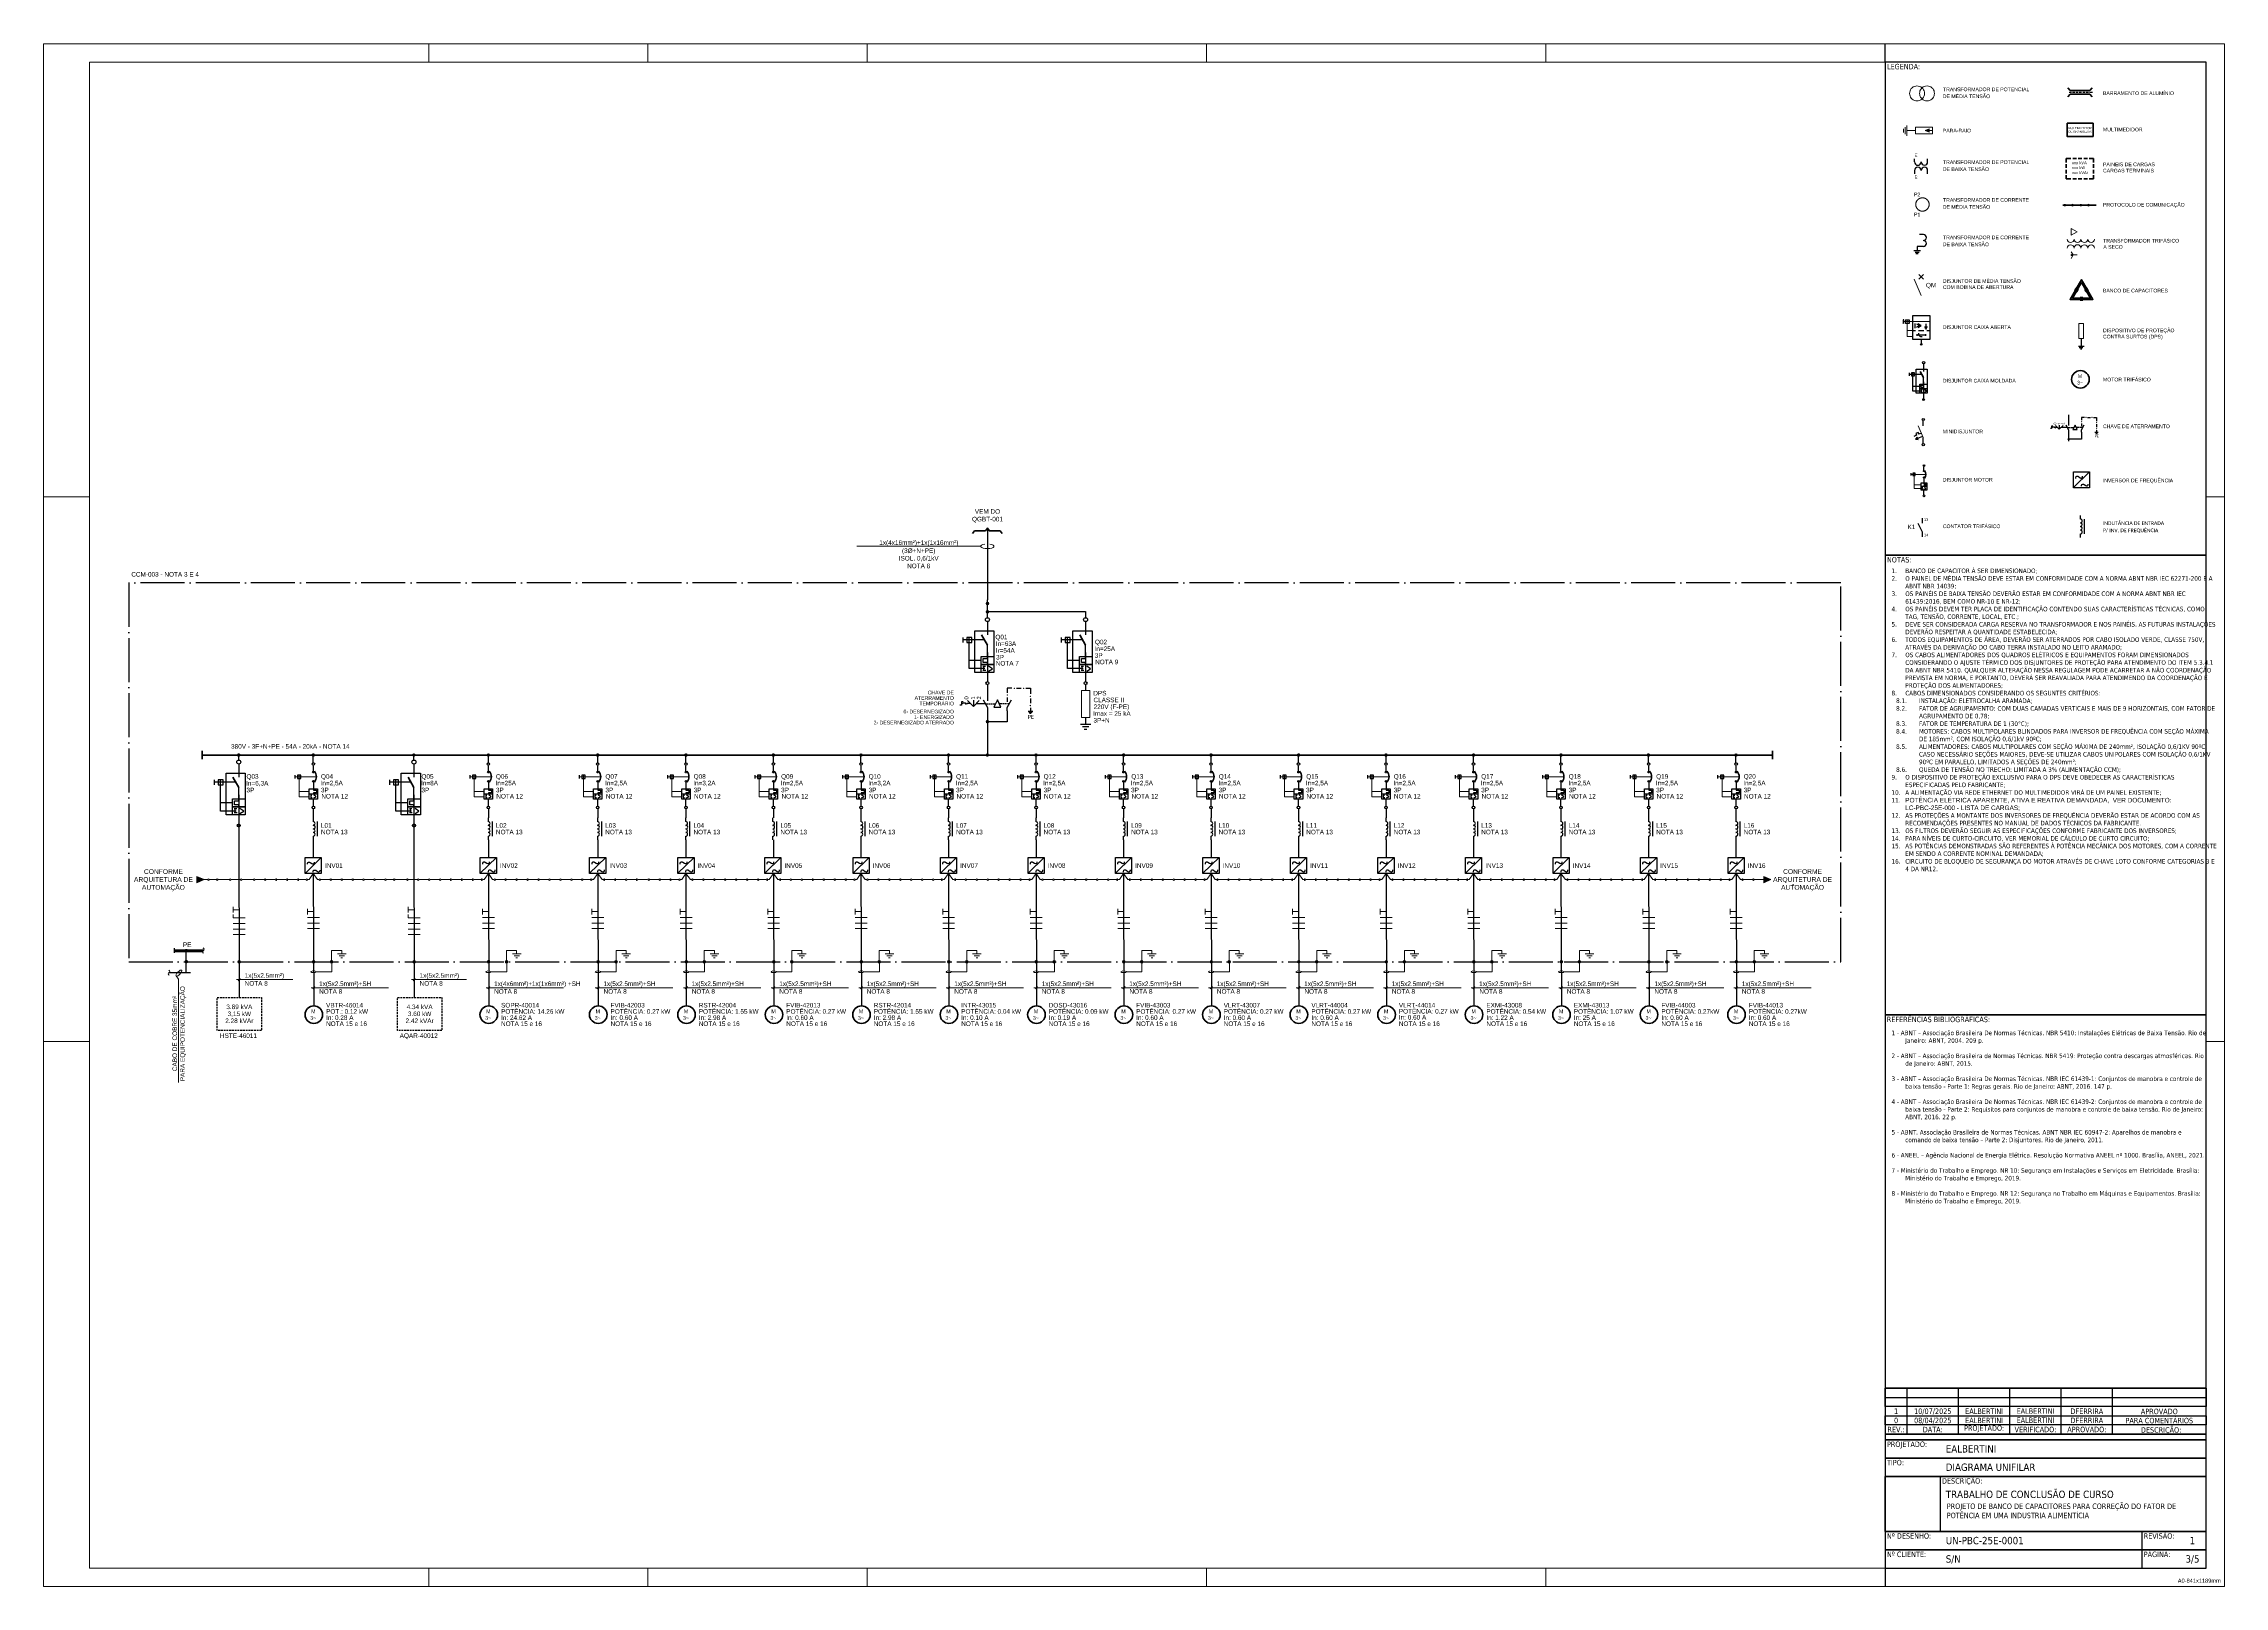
# Model space of a CAD drawing. Header units: inches. Extents: x 8060 to 14805, y -2003 to -1162.
# Drawn here: x 10838 to 12027, y -2003 to -1162 of the extents above; entities that cross this region are included whole.
import ezdxf
from ezdxf.enums import TextEntityAlignment as Align

# ---------------------------------------------------------------- set-up
doc = ezdxf.new("R2010")
doc.units = ezdxf.units.IN
doc.header["$MEASUREMENT"] = 0
doc.linetypes.add('ACAD_ISO04W100', pattern=[30, 24, -3, 0, -3])
doc.linetypes.add('DASHEDX2', pattern=[1.5, 1, -0.5])
for name, color, linetype in [('CABOS', 2, 'Continuous'), ('CAIXA DE IDENT.', 6, 'ACAD_ISO04W100'), ('COMPONENTES', 7, 'Continuous'), ('LEG. LINHA', 253, 'Continuous'), ('LEG. TEXTO', 1, 'Continuous'), ('MOLDURA', 5, 'Continuous'), ('PDF2_AM_8', 7, 'Continuous'), ('PDF2_E-TXT20', 7, 'Continuous'), ('ROTAS', 7, 'Continuous'), ('TEXTO DES.', 2, 'Continuous'), ('TEXTO LEG.', 7, 'Continuous'), ('TRACEJADO', 7, 'DASHEDX2')]:
    doc.layers.add(name, color=color, linetype=linetype)
doc.styles.add('MtXpl_Calibri', font='calibri.ttf')
doc.styles.add('MtXpl_Tahoma', font='tahoma.ttf')
doc.styles.add('PDF ArialMT', font='arial.ttf')
doc.styles.add('PDF Calibri', font='calibri.ttf')

# ---------------------------------------------------------------- blocks, each defined once
blk = doc.blocks.new('MOLDURA')
at = {"layer": 'MOLDURA', "lineweight": 15}
for p, q in [((3594.5, -1351.5), (2405.5, -1351.5)), ((2405.5, -1351.5), (2405.5, -2192.5)), ((2615.5, -1361.5), (2615.5, -1351.5)), ((2735, -1361.5), (2735, -1351.5)), ((2854.5, -1361.5), (2854.5, -1351.5)), ((3039.5, -1361.5), (3039.5, -1351.5)), ((3224.5, -1361.5), (3224.5, -1351.5)), ((3594.5, -2192.5), (3594.5, -1351.5)), ((2430.5, -2182.5), (2430.5, -1361.5)), ((2430.5, -1361.5), (3584.5, -1361.5)), ((3584.5, -1361.5), (3584.5, -2182.5)), ((2430.5, -1598.5), (2405.5, -1598.5)), ((2430.5, -1895.5), (2405.5, -1895.5)), ((3584.5, -2182.5), (2430.5, -2182.5)), ((2615.5, -2192.5), (2615.5, -2182.5)), ((2735, -2192.5), (2735, -2182.5)), ((2854.5, -2192.5), (2854.5, -2182.5)), ((3039.5, -2192.5), (3039.5, -2182.5)), ((3224.5, -2192.5), (3224.5, -2182.5)), ((2405.5, -2192.5), (3594.5, -2192.5))]:
    blk.add_line(p, q, dxfattribs=at)
at = {"layer": 'MOLDURA'}
for p, q in [((3409.5, -1361.5), (3409.5, -1351.5)), ((3409.5, -1361.5), (3409.5, -2182.5)), ((3409.5, -2182.5), (3409.5, -2192.5))]:
    blk.add_line(p, q, dxfattribs=at)
at = {"layer": 'MOLDURA', "lineweight": 15}
blk.add_lwpolyline([(3594.5, -1598.5), (3584.5, -1598.5), (3594.5, -1598.5)], dxfattribs=at)
blk.add_lwpolyline([(3594.5, -1895.5), (3584.5, -1895.5)], close=True, dxfattribs=at)
at = {"layer": 'MOLDURA', "insert": (3592.5, -2190.5), "char_height": 2.2, "attachment_point": 9, "style": 'PDF ArialMT'}
blk.add_mtext('A0-841x1189mm', dxfattribs=at)
blk = doc.blocks.new('LEGENDA')
for p, q in [((3409.5, -2067.6), (3409.5, -2062.6)), ((3409.5, -2062.6), (3584.5, -2062.6)), ((3409.5, -2072.6), (3409.5, -2067.6)), ((3409.5, -2067.6), (3584.5, -2067.6)), ((3421.5, -2087.6), (3421.5, -2062.6)), ((3449.5, -2087.6), (3449.5, -2062.6)), ((3477.5, -2087.6), (3477.5, -2062.6)), ((3505.5, -2087.6), (3505.5, -2062.6)), ((3533.5, -2087.6), (3533.5, -2062.6)), ((3584.5, -2062.6), (3584.5, -2067.6)), ((3584.5, -2067.6), (3584.5, -2072.6)), ((3584.5, -2072.6), (3409.5, -2072.6)), ((3409.5, -2072.6), (3409.5, -2077.6)), ((3409.5, -2082.6), (3409.5, -2077.6)), ((3409.5, -2077.6), (3584.5, -2077.6)), ((3584.5, -2077.6), (3584.5, -2072.6)), ((3584.5, -2077.6), (3584.5, -2082.6)), ((3584.5, -2082.6), (3409.5, -2082.6)), ((3409.5, -2082.6), (3409.5, -2087.6)), ((3409.5, -2087.6), (3584.5, -2087.6)), ((3584.5, -2087.6), (3584.5, -2082.6))]:
    blk.add_line(p, q)
blk = doc.blocks.new('legenda-2')
at = {"layer": 'LEG. LINHA'}
blk.add_line((3549.5, -2162.5), (3549.5, -2172.5), dxfattribs=at)
blk.add_lwpolyline([(3409.5, -2172.5), (3584.5, -2172.5), (3584.5, -2162.5), (3409.5, -2162.5)], close=True, dxfattribs=at)
blk = doc.blocks.new('DISJ. CX. MOLDADA')
at = {"layer": 'COMPONENTES', "lineweight": 30}
for points in [[(6109.6, -961.1), (6109.6, -966), (6109.6, -968.1)], [(6096.4, -972.3), (6096.4, -969.6)], [(6108, -970.9), (6096.4, -970.9)], [(6108.2, -986.6), (6099.7, -986.6), (6099.7, -969.6)], [(6109.6, -984.4), (6109.6, -983.3), (6107.3, -983.3), (6107.3, -981.1), (6109.6, -981.1), (6109.6, -980), (6109.6, -973.8)], [(6106.2, -982.2), (6099.7, -982.2)], [(6107.1, -985.3), (6108.5, -985.3)], [(6107.7, -987.5), (6107.7, -985.3)], [(6109.6, -977.8), (6109.6, -993.8)], [(6110.2, -987.9), (6112.3, -986.7), (6110.2, -985.2)], [(6107.1, -987.5), (6108.7, -987.5)]]:
    blk.add_lwpolyline(points, dxfattribs=at)
for points in [[(6101.1, -969.6), (6098.4, -969.6), (6098.4, -972.3), (6101.1, -972.3)], [(6113.1, -988.7), (6102.7, -988.7), (6102.7, -966), (6113.1, -966)], [(6106.2, -980), (6113.1, -980), (6113.1, -984.4), (6106.2, -984.4)], [(6106.2, -984.4), (6113.1, -984.4), (6113.1, -988.7), (6106.2, -988.7)]]:
    blk.add_lwpolyline(points, close=True, dxfattribs=at)
at = {"layer": 'COMPONENTES', "lineweight": 50}
blk.add_lwpolyline([(6109.6, -973.8), (6106.4, -968.1)], dxfattribs=at)
at = {"layer": 'COMPONENTES', "lineweight": 30}
for centre, radius in [((6109.6, -959.9), 1.08), ((6109.6, -994.5), 0.826)]:
    blk.add_circle(centre, radius, dxfattribs=at)
blk = doc.blocks.new('DPS2')
at = {"layer": 'COMPONENTES', "lineweight": 9}
blk.add_lwpolyline([(5544.1, -957.6), (5548.6, -957.6), (5548.6, -972.3), (5544.1, -972.3)], close=True, dxfattribs=at)
at = {"layer": 'COMPONENTES', "lineweight": 30}
for points in [[(5546.3, -972.3), (5546.3, -976.2)], [(5549.1, -976.2), (5543.6, -976.2)], [(5548, -977.5), (5544.6, -977.5)], [(5546.9, -978.9), (5545.6, -978.9)]]:
    blk.add_lwpolyline(points, dxfattribs=at)
at = {"layer": 'ROTAS', "lineweight": 30}
blk.add_lwpolyline([(5546.3, -954.5), (5546.3, -957.6)], dxfattribs=at)
blk = doc.blocks.new('Chave de Aterramento')
at = {"layer": 'COMPONENTES'}
h = blk.add_hatch(color=256, dxfattribs=at)
h.dxf.hatch_style = 1
h.paths.add_polyline_path([(5431.9, -972.8, 1), (5433.9, -972.8, 1)])
blk.add_line((5431.8, -963), (5426.7, -963), dxfattribs=at)
at = {"layer": 'COMPONENTES', "lineweight": 30}
for p, q in [((5430.6, -960.9), (5432.9, -965)), ((5443.7, -959.6), (5443.7, -962)), ((5432.9, -965), (5432.9, -974.5))]:
    blk.add_line(p, q, dxfattribs=at)
for points in [[(5419.6, -962), (5418.7, -962), (5418.7, -963.8), (5417.8, -963.8)], [(5418.7, -962.8), (5419.4, -962.8)], [(5421.9, -962.8), (5421.5, -963.5), (5421, -962.8), (5419.7, -962.8)], [(5421.9, -962.8), (5423.4, -962.8)], [(5428.4, -961.3), (5425.2, -964.5), (5422, -961.2)], [(5425.2, -961.1), (5425.2, -964.5)], [(5431.8, -963), (5432.5, -963)], [(5432.8, -963), (5433.4, -963)], [(5432.9, -952.6), (5432.9, -959.6), (5432.9, -961.4)], [(5433.8, -963), (5434.4, -963)], [(5434.7, -963), (5435.3, -963)], [(5435.6, -963), (5436.4, -963)], [(5436.6, -963), (5437.3, -963)], [(5440.1, -963), (5439.3, -963)], [(5441, -963), (5440.2, -963)], [(5441.9, -963), (5441.3, -963)], [(5442.9, -963), (5442.2, -963)], [(5443.8, -963), (5443.2, -963)], [(5446.2, -954.6), (5443.7, -954.6), (5443.7, -957)], [(5443.7, -966.8), (5443.7, -965), (5446, -960.9)], [(5444.8, -963), (5444.1, -963)], [(5448.8, -954.6), (5451.3, -954.6)], [(5453.8, -954.6), (5456.3, -954.6), (5456.3, -956.5)], [(5456.3, -954.6), (5456.3, -957.7)], [(5456.3, -960.2), (5456.3, -962.8)], [(5443.7, -966.8), (5443.7, -972.8), (5432.9, -972.8)], [(5455.1, -967.1), (5457.7, -967.1)], [(5455.5, -967.6), (5457.2, -967.6)], [(5455.9, -968.1), (5456.8, -968.1)], [(5456.3, -965.3), (5456.3, -967.1)]]:
    blk.add_lwpolyline(points, dxfattribs=at)
blk.add_lwpolyline([(5436.4, -964.8), (5440.2, -964.8), (5438.3, -960.9)], close=True, dxfattribs=at)
at = {"layer": 'COMPONENTES', "lineweight": 0}
for centre in [(5443.7, -958.3), (5447.5, -954.6), (5452.6, -954.6), (5456.3, -959), (5456.3, -964)]:
    blk.add_circle(centre, 0.125, dxfattribs=at)
at = {"layer": 'COMPONENTES', "char_height": 2.2, "attachment_point": 4, "rotation": 90, "style": 'PDF Calibri'}
for s, insert in [('0', (5421.4, -960.7)), ('1', (5425, -960.8)), ('2', (5428.2, -960.7))]:
    blk.add_mtext(s, dxfattribs=dict(at, insert=insert))
at = {"layer": 'COMPONENTES', "insert": (5454.8, -970.2), "char_height": 2.2, "attachment_point": 4, "style": 'PDF Calibri'}
blk.add_mtext('PE', dxfattribs=at)
blk = doc.blocks.new('Indutância')
at = {"layer": 'COMPONENTES', "lineweight": 30}
for p, q in [((5383.2, -1082.4), (5383.2, -1080.4)), ((5383.2, -1092.4), (5383.2, -1090.4))]:
    blk.add_line(p, q, dxfattribs=at)
blk.add_lwpolyline([(5383.1, -1088.4, 1), (5383.1, -1086.4, 1), (5383.1, -1084.3)], format="xyb", dxfattribs=at)
blk.add_lwpolyline([(5385.2, -1082.4), (5385.2, -1090.4)], dxfattribs=at)
for centre in [(5383.1, -1083.4), (5383.1, -1089.3)]:
    blk.add_arc(centre, 1.01, 270, 90, dxfattribs=at)
blk = doc.blocks.new('Inversor')
at = {"layer": 'COMPONENTES', "lineweight": 30}
for points in [[(5353.2, -1116.5), (5344.4, -1125.1)], [(5345.7, -1120.1), (5345.7, -1119.7), (5345.9, -1119.1), (5346.3, -1118.9), (5346.7, -1118.9), (5347.1, -1119.1), (5348, -1119.7), (5348.4, -1119.9), (5348.8, -1119.9), (5349.2, -1119.7), (5349.4, -1119.3), (5349.4, -1118.9)], [(5348.8, -1124.5), (5348.8, -1124.1), (5349, -1123.4), (5349.4, -1123.3), (5349.8, -1123.3), (5350.2, -1123.4), (5351.1, -1124.1), (5351.5, -1124.3), (5351.9, -1124.3), (5352.3, -1124.1), (5352.5, -1123.7), (5352.5, -1123.3)]]:
    blk.add_lwpolyline(points, dxfattribs=at)
blk.add_lwpolyline([(5344.4, -1116.5), (5353.2, -1116.5), (5353.2, -1125.2), (5344.4, -1125.2)], close=True, dxfattribs=at)
blk = doc.blocks.new('disjuntor motor')
at = {"layer": 'COMPONENTES', "lineweight": 30}
for points in [[(5601.3, -951.4), (5601.3, -949.6)], [(5611.2, -947.6), (5611.2, -944.4)], [(5613.5, -960), (5608.9, -960)], [(5609.6, -960.6), (5610.4, -960.6)], [(5609.6, -961.9), (5610.5, -961.9)], [(5609.9, -961.9), (5609.9, -960.6)], [(5611.2, -953.5), (5611.2, -957.1), (5611.2, -957.9), (5612.8, -957.9), (5612.8, -959.3), (5611.2, -959.3), (5611.2, -960)], [(5611.2, -966.7), (5611.2, -962.8)], [(5611.4, -962.1), (5612.7, -961.4), (5611.5, -960.4)]]:
    blk.add_lwpolyline(points, dxfattribs=at)
at = {"layer": 'COMPONENTES', "lineweight": 15}
for points in [[(5612.9, -950.5), (5601.3, -950.5)], [(5608.9, -961.4), (5603.5, -961.4), (5603.5, -949.6)], [(5608.9, -958.6), (5603.5, -958.6)]]:
    blk.add_lwpolyline(points, dxfattribs=at)
at = {"layer": 'COMPONENTES', "lineweight": 30}
for points in [[(5604.4, -949.6), (5602.6, -949.6), (5602.6, -951.4), (5604.4, -951.4)], [(5613.5, -957.1), (5613.5, -962.8), (5608.9, -962.8), (5608.9, -957.1)]]:
    blk.add_lwpolyline(points, close=True, dxfattribs=at)
for centre, radius in [((5611.2, -943.6), 0.688), ((5611.2, -948), 0.434), ((5611.2, -953), 0.434), ((5611.2, -967.3), 0.688)]:
    blk.add_circle(centre, radius, dxfattribs=at)
at = {"layer": 'COMPONENTES', "lineweight": 50}
blk.add_arc((5608.4, -950.5), 4.43, 318.0432, 41.9568, dxfattribs=at)
blk = doc.blocks.new('ATERRAMENTO')
at = {"layer": 'ROTAS'}
h = blk.add_hatch(color=256, dxfattribs=at)
h.dxf.hatch_style = 1
h.paths.add_polyline_path([(6647.5, -699.9, 1), (6649.5, -699.9, 1)])
at = {"layer": 'PDF2_E-TXT20', "lineweight": 9}
blk.add_line((6640.2, -705.4), (6648.6, -705.4), dxfattribs=at)
for points in [[(6654, -695.6), (6654, -693.8), (6648.5, -693.8), (6648.6, -705.4)], [(6651.7, -695.6), (6656.4, -695.6)], [(6652.6, -696.6), (6655.5, -696.6)], [(6653.6, -697.7), (6654.5, -697.7)]]:
    blk.add_lwpolyline(points, dxfattribs=at)
for points in [[(6638.2, -704.9), (6637.5, -705), (6637.1, -705.2), (6637.2, -705.4)], [(6637.2, -705.4), (6637.3, -705.6), (6637.9, -705.8), (6638.7, -705.8)], [(6638.7, -705.8), (6639.4, -705.8), (6640, -705.6), (6640.2, -705.4)], [(6640.2, -705.4), (6640.3, -705.2), (6639.8, -705), (6639.1, -704.9)]]:
    blk.add_open_spline(points, degree=3, dxfattribs=at)
blk = doc.blocks.new('MOTOR TRI')
at = {"layer": 'COMPONENTES', "lineweight": 40}
blk.add_circle((6638.8, -725.7), 4.79, dxfattribs=at)
at = {"layer": 'COMPONENTES', "char_height": 2.01, "attachment_point": 4, "style": 'PDF ArialMT'}
for s, insert in [('M', (6637.4, -723.9)), ('3~', (6636.9, -727.5))]:
    blk.add_mtext(s, dxfattribs=dict(at, insert=insert))
blk = doc.blocks.new('SETA')
at = {"layer": 'ROTAS'}
h = blk.add_hatch(color=256, dxfattribs=at)
h.dxf.hatch_style = 1
h.paths.add_polyline_path([(5730.9, -872), (5727, -870.3), (5727, -873.7)])
at = {"layer": 'ROTAS', "lineweight": 9}
blk.add_lwpolyline([(5730.9, -872), (5727, -870.3), (5727, -873.7)], close=True, dxfattribs=at)
blk.add_lwpolyline([(5730.9, -872), (5727, -870.3), (5727, -873.7)], close=True, dxfattribs=at)
blk = doc.blocks.new('chamada cabo')
at = {"layer": 'ROTAS', "lineweight": 9}
blk.add_lwpolyline([(6921.1, -1333.7), (6988.7, -1333.7)], dxfattribs=at)
for points in [[(6990.8, -1332.5), (6989.2, -1332.7), (6988.4, -1333.3), (6988.7, -1333.9)], [(6988.7, -1333.9), (6989.1, -1334.5), (6990.6, -1335), (6992.3, -1334.9)], [(6992.3, -1334.9), (6994.1, -1334.9), (6995.5, -1334.5), (6995.8, -1333.9)], [(6995.8, -1333.9), (6996.1, -1333.3), (6995.2, -1332.7), (6993.6, -1332.5)]]:
    blk.add_open_spline(points, degree=3, dxfattribs=at)

msp = doc.modelspace()

# ---------------------------------------------------------------- hatches: boundary and pattern name
at = {"layer": 'COMPONENTES'}
h = msp.add_hatch(color=256, dxfattribs=at)
h.dxf.hatch_style = 1
h.paths.add_polyline_path([(11941, -1377.2, 1), (11942.3, -1377.2, 1)])
h = msp.add_hatch(color=256, dxfattribs=at)
h.dxf.hatch_style = 1
h.paths.add_polyline_path([(10914.4, -1656, 1), (10916.4, -1656, 1)])
at = {"layer": 'ROTAS'}
h = msp.add_hatch(color=256, dxfattribs=at)
h.dxf.hatch_style = 1
h.paths.add_polyline_path([(11351.2, -1466.8, 1), (11353.2, -1466.8, 1)])
h = msp.add_hatch(color=256, dxfattribs=at)
h.dxf.hatch_style = 1
h.paths.add_polyline_path([(11351.2, -1471.3, 1), (11353.2, -1471.3, 1)])
h = msp.add_hatch(color=256, dxfattribs=at)
h.dxf.hatch_style = 1
h.paths.add_polyline_path([(10943, -1549.4, 1), (10945, -1549.4, 1)])
h = msp.add_hatch(color=256, dxfattribs=at)
h.dxf.hatch_style = 1
h.paths.add_polyline_path([(10983.6, -1549.4, 1), (10985.6, -1549.4, 1)])
h = msp.add_hatch(color=256, dxfattribs=at)
h.dxf.hatch_style = 1
h.paths.add_polyline_path([(11038.5, -1549.4, 1), (11040.4, -1549.4, 1)])
h = msp.add_hatch(color=256, dxfattribs=at)
h.dxf.hatch_style = 1
h.paths.add_polyline_path([(11079.1, -1549.4, 1), (11081, -1549.4, 1)])
h = msp.add_hatch(color=256, dxfattribs=at)
h.dxf.hatch_style = 1
h.paths.add_polyline_path([(11138.7, -1549.4, 1), (11140.7, -1549.4, 1)])
h = msp.add_hatch(color=256, dxfattribs=at)
h.dxf.hatch_style = 1
h.paths.add_polyline_path([(11186.8, -1549.4, 1), (11188.8, -1549.4, 1)])
h = msp.add_hatch(color=256, dxfattribs=at)
h.dxf.hatch_style = 1
h.paths.add_polyline_path([(11234.5, -1549.4, 1), (11236.5, -1549.4, 1)])
h = msp.add_hatch(color=256, dxfattribs=at)
h.dxf.hatch_style = 1
h.paths.add_polyline_path([(11282.3, -1549.4, 1), (11284.2, -1549.4, 1)])
h = msp.add_hatch(color=256, dxfattribs=at)
h.dxf.hatch_style = 1
h.paths.add_polyline_path([(11330, -1549.4, 1), (11331.9, -1549.4, 1)])
h = msp.add_hatch(color=256, dxfattribs=at)
h.dxf.hatch_style = 1
h.paths.add_polyline_path([(11351.2, -1549.4, 1), (11353.1, -1549.4, 1)])
h = msp.add_hatch(color=256, dxfattribs=at)
h.dxf.hatch_style = 1
h.paths.add_polyline_path([(11377.7, -1549.4, 1), (11379.6, -1549.4, 1)])
h = msp.add_hatch(color=256, dxfattribs=at)
h.dxf.hatch_style = 1
h.paths.add_polyline_path([(11425.4, -1549.4, 1), (11427.4, -1549.4, 1)])
h = msp.add_hatch(color=256, dxfattribs=at)
h.dxf.hatch_style = 1
h.paths.add_polyline_path([(11473.1, -1549.4, 1), (11475.1, -1549.4, 1)])
h = msp.add_hatch(color=256, dxfattribs=at)
h.dxf.hatch_style = 1
h.paths.add_polyline_path([(11520.8, -1549.4, 1), (11522.8, -1549.4, 1)])
h = msp.add_hatch(color=256, dxfattribs=at)
h.dxf.hatch_style = 1
h.paths.add_polyline_path([(11568.5, -1549.4, 1), (11570.5, -1549.4, 1)])
h = msp.add_hatch(color=256, dxfattribs=at)
h.dxf.hatch_style = 1
h.paths.add_polyline_path([(11616.2, -1549.4, 1), (11618.2, -1549.4, 1)])
h = msp.add_hatch(color=256, dxfattribs=at)
h.dxf.hatch_style = 1
h.paths.add_polyline_path([(11663.9, -1549.4, 1), (11665.9, -1549.4, 1)])
h = msp.add_hatch(color=256, dxfattribs=at)
h.dxf.hatch_style = 1
h.paths.add_polyline_path([(11711.6, -1549.4, 1), (11713.6, -1549.4, 1)])
h = msp.add_hatch(color=256, dxfattribs=at)
h.dxf.hatch_style = 1
h.paths.add_polyline_path([(11759.4, -1549.4, 1), (11761.3, -1549.4, 1)])
h = msp.add_hatch(color=256, dxfattribs=at)
h.dxf.hatch_style = 1
h.paths.add_polyline_path([(10914.4, -1662, 1), (10916.4, -1662, 1)])
h = msp.add_hatch(color=256, dxfattribs=at)
h.dxf.hatch_style = 1
h.paths.add_polyline_path([(10943.2, -1662.1, 1), (10945.2, -1662.1, 1)])
h = msp.add_hatch(color=256, dxfattribs=at)
h.dxf.hatch_style = 1
h.paths.add_polyline_path([(10983.8, -1662.1, 1), (10985.8, -1662.1, 1)])
h = msp.add_hatch(color=256, dxfattribs=at)
h.dxf.hatch_style = 1
h.paths.add_polyline_path([(11038.6, -1662.1, 1), (11040.6, -1662.1, 1)])
h = msp.add_hatch(color=256, dxfattribs=at)
h.dxf.hatch_style = 1
h.paths.add_polyline_path([(11079.2, -1662.1, 1), (11081.2, -1662.1, 1)])
h = msp.add_hatch(color=256, dxfattribs=at)
h.dxf.hatch_style = 1
h.paths.add_polyline_path([(11138.9, -1662.1, 1), (11140.9, -1662.1, 1)])
h = msp.add_hatch(color=256, dxfattribs=at)
h.dxf.hatch_style = 1
h.paths.add_polyline_path([(11187, -1662.1, 1), (11189, -1662.1, 1)])
h = msp.add_hatch(color=256, dxfattribs=at)
h.dxf.hatch_style = 1
h.paths.add_polyline_path([(11234.7, -1662.1, 1), (11236.7, -1662.1, 1)])
h = msp.add_hatch(color=256, dxfattribs=at)
h.dxf.hatch_style = 1
h.paths.add_polyline_path([(11282.4, -1662.1, 1), (11284.4, -1662.1, 1)])
h = msp.add_hatch(color=256, dxfattribs=at)
h.dxf.hatch_style = 1
h.paths.add_polyline_path([(11330.1, -1662.1, 1), (11332.1, -1662.1, 1)])
h = msp.add_hatch(color=256, dxfattribs=at)
h.dxf.hatch_style = 1
h.paths.add_polyline_path([(11377.8, -1662.1, 1), (11379.8, -1662.1, 1)])
h = msp.add_hatch(color=256, dxfattribs=at)
h.dxf.hatch_style = 1
h.paths.add_polyline_path([(11425.5, -1662.1, 1), (11427.5, -1662.1, 1)])
h = msp.add_hatch(color=256, dxfattribs=at)
h.dxf.hatch_style = 1
h.paths.add_polyline_path([(11473.3, -1662.1, 1), (11475.2, -1662.1, 1)])
h = msp.add_hatch(color=256, dxfattribs=at)
h.dxf.hatch_style = 1
h.paths.add_polyline_path([(11521, -1662.1, 1), (11522.9, -1662.1, 1)])
h = msp.add_hatch(color=256, dxfattribs=at)
h.dxf.hatch_style = 1
h.paths.add_polyline_path([(11568.7, -1662.1, 1), (11570.6, -1662.1, 1)])
h = msp.add_hatch(color=256, dxfattribs=at)
h.dxf.hatch_style = 1
h.paths.add_polyline_path([(11616.4, -1662.1, 1), (11618.4, -1662.1, 1)])
h = msp.add_hatch(color=256, dxfattribs=at)
h.dxf.hatch_style = 1
h.paths.add_polyline_path([(11664.1, -1662.1, 1), (11666.1, -1662.1, 1)])
h = msp.add_hatch(color=256, dxfattribs=at)
h.dxf.hatch_style = 1
h.paths.add_polyline_path([(11711.8, -1662.1, 1), (11713.8, -1662.1, 1)])
h = msp.add_hatch(color=256, dxfattribs=at)
h.dxf.hatch_style = 1
h.paths.add_polyline_path([(11759.5, -1662.1, 1), (11761.5, -1662.1, 1)])

# ---------------------------------------------------------------- linework, layer by layer
at = {"layer": 'CABOS', "lineweight": 9}
for p, q in [((10940.9, -1638.2), (10940.9, -1636.3)), ((11036.3, -1638.2), (11036.3, -1636.3))]:
    msp.add_line(p, q, dxfattribs=at)
for points in [[(10940.9, -1632.2), (10940.9, -1635.2)], [(10940.9, -1633.7), (10944.2, -1633.7)], [(10940.9, -1638.2), (10947.5, -1638.2)], [(10981.5, -1633.2), (10981.5, -1636.3)], [(10981.5, -1634.7), (10984.7, -1634.7)], [(10981.5, -1637.9), (10988, -1637.9)], [(11036.3, -1638.2), (11042.9, -1638.2)], [(11036.4, -1632.2), (11036.4, -1635.2)], [(11036.4, -1633.7), (11039.6, -1633.7)], [(11076.9, -1633.2), (11076.9, -1636.3)], [(11076.9, -1634.7), (11080.2, -1634.7)], [(11076.9, -1637.9), (11083.4, -1637.9)], [(11136.5, -1633.2), (11136.5, -1636.3)], [(11136.5, -1634.7), (11139.8, -1634.7)], [(11136.5, -1637.9), (11143.1, -1637.9)], [(11184.7, -1633.2), (11184.7, -1636.3)], [(11184.7, -1634.7), (11187.9, -1634.7)], [(11184.7, -1637.9), (11191.2, -1637.9)], [(11232.4, -1633.2), (11232.4, -1636.3)], [(11232.4, -1634.7), (11235.6, -1634.7)], [(11232.4, -1637.9), (11238.9, -1637.9)], [(11280.1, -1633.2), (11280.1, -1636.3)], [(11280.1, -1634.7), (11283.3, -1634.7)], [(11280.1, -1637.9), (11286.6, -1637.9)], [(11327.8, -1633.2), (11327.8, -1636.3)], [(11327.8, -1634.7), (11331, -1634.7)], [(11327.8, -1637.9), (11334.3, -1637.9)], [(11375.5, -1633.2), (11375.5, -1636.3)], [(11375.5, -1634.7), (11378.8, -1634.7)], [(11375.5, -1637.9), (11382, -1637.9)], [(11423.2, -1633.2), (11423.2, -1636.3)], [(11423.2, -1634.7), (11426.5, -1634.7)], [(11423.2, -1637.9), (11429.8, -1637.9)], [(11470.9, -1633.2), (11470.9, -1636.3)], [(11470.9, -1634.7), (11474.2, -1634.7)], [(11470.9, -1637.9), (11477.5, -1637.9)], [(11518.6, -1633.2), (11518.6, -1636.3)], [(11518.6, -1634.7), (11521.9, -1634.7)], [(11518.6, -1637.9), (11525.2, -1637.9)], [(11566.3, -1633.2), (11566.3, -1636.3)], [(11566.3, -1634.7), (11569.6, -1634.7)], [(11566.3, -1637.9), (11572.9, -1637.9)], [(11614.1, -1633.2), (11614.1, -1636.3)], [(11614.1, -1634.7), (11617.3, -1634.7)], [(11614.1, -1637.9), (11620.6, -1637.9)], [(11661.8, -1633.2), (11661.8, -1636.3)], [(11661.8, -1634.7), (11665, -1634.7)], [(11661.8, -1637.9), (11668.3, -1637.9)], [(11709.5, -1633.2), (11709.5, -1636.3)], [(11709.5, -1634.7), (11712.7, -1634.7)], [(11709.5, -1637.9), (11716, -1637.9)], [(11757.2, -1633.2), (11757.2, -1636.3)], [(11757.2, -1634.7), (11760.4, -1634.7)], [(11757.2, -1637.9), (11763.7, -1637.9)], [(10940.9, -1641.2), (10947.5, -1641.2)], [(10947.5, -1644.3), (10940.9, -1644.3), (10947.5, -1644.3)], [(10947.5, -1647.3), (10940.9, -1647.3), (10947.5, -1647.3)], [(10988, -1641), (10981.5, -1641), (10988, -1641)], [(10988, -1644), (10981.5, -1644), (10988, -1644)], [(11036.3, -1641.2), (11042.9, -1641.2)], [(11042.9, -1644.3), (11036.3, -1644.3), (11042.9, -1644.3)], [(11042.9, -1647.3), (11036.3, -1647.3), (11042.9, -1647.3)], [(11083.4, -1641), (11076.9, -1641), (11083.4, -1641)], [(11083.4, -1644), (11076.9, -1644), (11083.4, -1644)], [(11143.1, -1641), (11136.5, -1641), (11143.1, -1641)], [(11143.1, -1644), (11136.5, -1644), (11143.1, -1644)], [(11191.2, -1641), (11184.7, -1641), (11191.2, -1641)], [(11191.2, -1644), (11184.7, -1644), (11191.2, -1644)], [(11238.9, -1641), (11232.4, -1641), (11238.9, -1641)], [(11238.9, -1644), (11232.4, -1644), (11238.9, -1644)], [(11286.6, -1641), (11280.1, -1641), (11286.6, -1641)], [(11286.6, -1644), (11280.1, -1644), (11286.6, -1644)], [(11334.3, -1641), (11327.8, -1641), (11334.3, -1641)], [(11334.3, -1644), (11327.8, -1644), (11334.3, -1644)], [(11382, -1641), (11375.5, -1641), (11382, -1641)], [(11382, -1644), (11375.5, -1644), (11382, -1644)], [(11429.8, -1641), (11423.2, -1641), (11429.8, -1641)], [(11429.8, -1644), (11423.2, -1644), (11429.8, -1644)], [(11477.5, -1641), (11470.9, -1641), (11477.5, -1641)], [(11477.5, -1644), (11470.9, -1644), (11477.5, -1644)], [(11525.2, -1641), (11518.6, -1641), (11525.2, -1641)], [(11525.2, -1644), (11518.6, -1644), (11525.2, -1644)], [(11572.9, -1641), (11566.3, -1641), (11572.9, -1641)], [(11572.9, -1644), (11566.3, -1644), (11572.9, -1644)], [(11620.6, -1641), (11614.1, -1641), (11620.6, -1641)], [(11620.6, -1644), (11614.1, -1644), (11620.6, -1644)], [(11668.3, -1641), (11661.8, -1641), (11668.3, -1641)], [(11668.3, -1644), (11661.8, -1644), (11668.3, -1644)], [(11716, -1641), (11709.5, -1641), (11716, -1641)], [(11716, -1644), (11709.5, -1644), (11716, -1644)], [(11763.7, -1641), (11757.2, -1641), (11763.7, -1641)], [(11763.7, -1644), (11757.2, -1644), (11763.7, -1644)]]:
    msp.add_lwpolyline(points, dxfattribs=at)
at = {"layer": 'CAIXA DE IDENT.'}
msp.add_lwpolyline([(10884, -1455.5), (10884, -1662.1), (11817.4, -1662.1), (11817.4, -1455.5)], close=True, dxfattribs=at)
at = {"layer": 'COMPONENTES', "lineweight": 0}
for p, q in [((11855.1, -1188), (11855, -1188.7)), ((11855, -1188.7), (11855.1, -1189.4)), ((11855.2, -1187.3), (11855.1, -1188)), ((11855.5, -1186.7), (11855.2, -1187.3)), ((11855.9, -1186.1), (11855.5, -1186.7)), ((11856.4, -1185.6), (11855.9, -1186.1)), ((11857, -1185.2), (11856.4, -1185.6)), ((11857.7, -1184.9), (11857, -1185.2)), ((11858.3, -1184.7), (11857.7, -1184.9)), ((11859, -1184.6), (11858.3, -1184.7)), ((11859.7, -1184.7), (11859, -1184.6)), ((11860.4, -1184.9), (11859.7, -1184.7)), ((11861.1, -1185.2), (11860.4, -1184.9)), ((11860.5, -1188), (11860.4, -1188.7)), ((11860.4, -1188.7), (11860.5, -1189.4)), ((11860.6, -1187.3), (11860.5, -1188)), ((11860.9, -1186.7), (11860.6, -1187.3)), ((11861.4, -1186.1), (11860.9, -1186.7)), ((11861.6, -1185.6), (11861.1, -1185.2)), ((11861.8, -1185.6), (11861.4, -1186.1)), ((11862.1, -1186.1), (11861.6, -1185.6)), ((11862.4, -1185.2), (11861.8, -1185.6)), ((11862.6, -1186.7), (11862.1, -1186.1)), ((11863.1, -1184.9), (11862.4, -1185.2)), ((11862.9, -1187.3), (11862.6, -1186.7)), ((11863, -1188), (11862.9, -1187.3)), ((11863.1, -1188.7), (11863, -1188)), ((11863, -1189.4), (11863.1, -1188.7)), ((11863.7, -1184.7), (11863.1, -1184.9)), ((11864.5, -1184.6), (11863.7, -1184.7)), ((11865.2, -1184.7), (11864.5, -1184.6)), ((11865.8, -1184.9), (11865.2, -1184.7)), ((11866.5, -1185.2), (11865.8, -1184.9)), ((11867.1, -1185.6), (11866.5, -1185.2)), ((11867.6, -1186.1), (11867.1, -1185.6)), ((11868, -1186.7), (11867.6, -1186.1)), ((11868.3, -1187.3), (11868, -1186.7)), ((11868.4, -1188), (11868.3, -1187.3)), ((11868.5, -1188.7), (11868.4, -1188)), ((11868.4, -1189.4), (11868.5, -1188.7)), ((11855.1, -1189.4), (11855.2, -1190.1)), ((11855.2, -1190.1), (11855.5, -1190.7)), ((11855.5, -1190.7), (11855.9, -1191.3)), ((11855.9, -1191.3), (11856.4, -1191.8)), ((11856.4, -1191.8), (11857, -1192.2)), ((11857, -1192.2), (11857.7, -1192.5)), ((11857.7, -1192.5), (11858.3, -1192.7)), ((11858.3, -1192.7), (11859, -1192.8)), ((11859, -1192.8), (11859.7, -1192.7)), ((11859.7, -1192.7), (11860.4, -1192.5)), ((11860.4, -1192.5), (11861.1, -1192.2)), ((11860.5, -1189.4), (11860.6, -1190.1)), ((11860.6, -1190.1), (11860.9, -1190.7)), ((11860.9, -1190.7), (11861.4, -1191.3)), ((11861.1, -1192.2), (11861.6, -1191.8)), ((11861.4, -1191.3), (11861.8, -1191.8)), ((11861.6, -1191.8), (11862.1, -1191.3)), ((11861.8, -1191.8), (11862.4, -1192.2)), ((11862.1, -1191.3), (11862.6, -1190.7)), ((11862.4, -1192.2), (11863.1, -1192.5)), ((11862.6, -1190.7), (11862.9, -1190.1)), ((11862.9, -1190.1), (11863, -1189.4)), ((11863.1, -1192.5), (11863.7, -1192.7)), ((11863.7, -1192.7), (11864.5, -1192.8)), ((11864.5, -1192.8), (11865.2, -1192.7)), ((11865.2, -1192.7), (11865.8, -1192.5)), ((11865.8, -1192.5), (11866.5, -1192.2)), ((11866.5, -1192.2), (11867.1, -1191.8)), ((11867.1, -1191.8), (11867.6, -1191.3)), ((11867.6, -1191.3), (11868, -1190.7)), ((11868, -1190.7), (11868.3, -1190.1)), ((11868.3, -1190.1), (11868.4, -1189.4))]:
    msp.add_line(p, q, dxfattribs=at)
at = {"layer": 'COMPONENTES', "lineweight": 60}
for p, q in [((11941.3, -1185.7), (11942.5, -1187.2)), ((11942.5, -1187.2), (11953.3, -1187.2)), ((11953.3, -1187.2), (11954.5, -1185.7)), ((11941.3, -1190.6), (11942.5, -1189.2)), ((11942.5, -1189.2), (11953.3, -1189.2)), ((11953.3, -1189.2), (11954.5, -1190.6))]:
    msp.add_line(p, q, dxfattribs=at)
at = {"layer": 'COMPONENTES', "lineweight": 30}
for p, q in [((11943.2, -1188.2), (11941.9, -1188.2)), ((11945, -1188.2), (11943.7, -1188.2)), ((11946.9, -1188.2), (11945.6, -1188.2)), ((11948.7, -1188.2), (11947.5, -1188.2)), ((11950.6, -1188.2), (11949.4, -1188.2)), ((11952.5, -1188.2), (11951.2, -1188.2)), ((11954.6, -1188.2), (11953.1, -1188.2)), ((11940.2, -1369.4), (11941.6, -1372.1)), ((11941.6, -1372.1), (11941.6, -1378.3)), ((11948.7, -1368.6), (11948.7, -1370.1)), ((11859.4, -1422.9), (11861.9, -1427.7)), ((11861.9, -1420.2), (11861.9, -1422.9)), ((11948.2, -1420.8), (11948.2, -1418.8)), ((11861.9, -1427.7), (11861.9, -1430.4)), ((11948.2, -1430.8), (11948.2, -1428.8))]:
    msp.add_line(p, q, dxfattribs=at)
at = {"layer": 'COMPONENTES', "lineweight": 18}
for p, q in [((11851.6, -1208.1), (11851.6, -1210)), ((11852.5, -1207.2), (11852.5, -1210.9)), ((11853.5, -1206.2), (11853.5, -1211.8)), ((11853.5, -1209), (11858.1, -1209)), ((11867.5, -1207.1), (11858.1, -1207.1)), ((11858.1, -1207.1), (11858.1, -1210.8)), ((11858.1, -1210.8), (11867.5, -1210.8)), ((11865.7, -1208), (11863.5, -1208.9)), ((11863.5, -1208.9), (11865.7, -1209.9)), ((11865.7, -1209.9), (11865.7, -1208)), ((11865.7, -1209), (11867.5, -1209)), ((11867.5, -1207.1), (11867.5, -1210.8)), ((11861.3, -1298.9), (11857.4, -1289.9)), ((11862.6, -1290), (11860, -1287.4)), ((11860, -1290), (11862.6, -1287.4))]:
    msp.add_line(p, q, dxfattribs=at)
at = {"layer": 'COMPONENTES', "lineweight": 40}
for p, q in [((11942.9, -1224.2), (11940.4, -1224.2)), ((11940.4, -1224.2), (11940.4, -1226.3)), ((11945.9, -1224.2), (11943.9, -1224.2)), ((11948.9, -1224.2), (11946.9, -1224.2)), ((11951.9, -1224.2), (11949.9, -1224.2)), ((11955.3, -1224.2), (11952.9, -1224.2)), ((11955.3, -1226.3), (11955.3, -1224.2)), ((11940.4, -1227.2), (11940.4, -1229.2)), ((11940.4, -1230.3), (11940.4, -1232.3)), ((11940.4, -1233.2), (11940.4, -1235.3)), ((11940.4, -1235.3), (11942.9, -1235.3)), ((11943.9, -1235.3), (11945.9, -1235.3)), ((11946.9, -1235.3), (11948.9, -1235.3)), ((11949.9, -1235.3), (11951.9, -1235.3)), ((11952.9, -1235.3), (11955.3, -1235.3)), ((11955.3, -1229.2), (11955.3, -1227.2)), ((11955.3, -1232.3), (11955.3, -1230.3)), ((11955.3, -1235.3), (11955.3, -1233.2))]:
    msp.add_line(p, q, dxfattribs=at)
at = {"layer": 'COMPONENTES', "lineweight": 50}
for p, q in [((11938.5, -1249.6), (11939.3, -1249.6)), ((11939.9, -1249.6), (11942.9, -1249.6)), ((11942.9, -1249.6), (11943.6, -1249.6)), ((11944.2, -1249.6), (11947.2, -1249.6)), ((11947.2, -1249.6), (11948, -1249.6)), ((11948.6, -1249.6), (11951.6, -1249.6)), ((11951.6, -1249.6), (11952.3, -1249.6)), ((11952.9, -1249.6), (11955.9, -1249.6)), ((11955.9, -1249.6), (11956.7, -1249.6))]:
    msp.add_line(p, q, dxfattribs=at)
at = {"layer": 'COMPONENTES'}
msp.add_line((11940.9, -1370.8), (11937.6, -1370.8), dxfattribs=at)
at = {"layer": 'COMPONENTES', "lineweight": 40}
msp.add_lwpolyline([(11940.8, -1205), (11955, -1205), (11955, -1212.2), (11940.8, -1212.2)], close=True, dxfattribs=at)
at = {"layer": 'COMPONENTES', "lineweight": 30}
for points in [[(11857.7, -1226.1), (11857.7, -1224.4)], [(11864.8, -1226.1), (11864.8, -1224.4)], [(11864.8, -1232.5), (11864.8, -1230.7)], [(11862.5, -1272.1), (11859.1, -1272.1)], [(11862.5, -1265.7), (11860.4, -1265.7)], [(11851.8, -1312.2), (11851.5, -1312.2), (11851.5, -1314.1), (11851.2, -1314.1)], [(11856.6, -1318), (11858.2, -1318)], [(11857.6, -1314.3), (11858.2, -1314.3)], [(11857.6, -1316.4), (11858.2, -1316.4)], [(11857.9, -1314.3), (11857.9, -1316.4)], [(11858.7, -1314.4), (11860.4, -1315.3), (11858.7, -1316.3)], [(11859.6, -1316.3), (11861.2, -1315.3), (11859.6, -1314.4)], [(11859.8, -1318), (11862.8, -1318)], [(11863, -1316), (11864.7, -1316)], [(11863.3, -1316.5), (11864.4, -1316.5)], [(11863.6, -1317), (11864.1, -1317)], [(11863.9, -1314.4), (11863.9, -1316)], [(11864.4, -1318), (11866.1, -1318)], [(11858.9, -1319.9), (11858.9, -1320.8)], [(11858.9, -1320.3), (11863.7, -1320.3)], [(11861.3, -1322.6), (11861.3, -1325.1)], [(11863.7, -1319.9), (11863.7, -1320.8)], [(11950.1, -1326.7), (11947, -1326.7)], [(11949.5, -1327.4), (11947.5, -1327.4)], [(11948.9, -1328.2), (11948.1, -1328.2)], [(11948.5, -1322.4), (11948.5, -1326.7)], [(11854.9, -1342.7), (11854.9, -1341.1)], [(11861.6, -1341.9), (11854.9, -1341.9)], [(11861.7, -1351), (11856.8, -1351), (11856.8, -1341.1)], [(11862.6, -1349.7), (11862.6, -1349.1), (11861.2, -1349.1), (11861.2, -1347.8), (11862.6, -1347.8), (11862.6, -1347.2), (11862.6, -1343.5)], [(11862.6, -1336.2), (11862.6, -1339.1), (11862.6, -1340.3)], [(11860.6, -1348.4), (11856.8, -1348.4)], [(11861.1, -1350.3), (11861.9, -1350.3)], [(11861.1, -1351.5), (11862, -1351.5)], [(11861.5, -1351.5), (11861.5, -1350.3)], [(11862.6, -1345.9), (11862.6, -1355.1)], [(11862.9, -1351.8), (11864.2, -1351.1), (11862.9, -1350.2)], [(11862.4, -1370), (11862.4, -1367.2)], [(11941.6, -1364), (11941.6, -1368.6), (11941.6, -1369.7)], [(11950.3, -1365.3), (11948.7, -1365.3), (11948.7, -1366.9)], [(11951.9, -1365.3), (11953.6, -1365.3)], [(11955.2, -1365.3), (11956.9, -1365.3), (11956.9, -1366.6)], [(11956.9, -1365.3), (11956.9, -1367.3)], [(11861.4, -1374), (11860.1, -1374.5), (11859.6, -1373.5), (11858.3, -1374.1), (11858.8, -1375.1), (11857.2, -1375.7)], [(11859.4, -1376.7), (11862.1, -1375.6)], [(11862.4, -1379.6), (11862.4, -1376.2)], [(11933, -1370.1), (11932.4, -1370.1), (11932.4, -1371.3), (11931.8, -1371.3)], [(11932.4, -1370.7), (11932.9, -1370.7)], [(11934.5, -1370.7), (11934.2, -1371.2), (11933.9, -1370.7), (11933.1, -1370.7)], [(11938.7, -1369.7), (11936.6, -1371.7), (11934.5, -1369.7)], [(11934.5, -1370.7), (11935.5, -1370.7)], [(11936.6, -1369.6), (11936.6, -1371.7)], [(11940.9, -1370.8), (11941.4, -1370.8)], [(11941.6, -1370.8), (11942, -1370.8)], [(11948.7, -1373.3), (11948.7, -1377.2), (11941.6, -1377.2)], [(11942.2, -1370.8), (11942.6, -1370.8)], [(11942.8, -1370.8), (11943.2, -1370.8)], [(11943.4, -1370.8), (11943.9, -1370.8)], [(11944, -1370.8), (11944.5, -1370.8)], [(11946.3, -1370.8), (11945.8, -1370.8)], [(11946.9, -1370.8), (11946.4, -1370.8)], [(11947.5, -1370.8), (11947.1, -1370.8)], [(11948.1, -1370.8), (11947.7, -1370.8)], [(11948.7, -1370.8), (11948.3, -1370.8)], [(11948.7, -1373.3), (11948.7, -1372.1), (11950.1, -1369.4)], [(11949.4, -1370.8), (11948.9, -1370.8)], [(11956, -1373.4), (11957.7, -1373.4)], [(11956.3, -1373.8), (11957.4, -1373.8)], [(11956.6, -1374.1), (11957.2, -1374.1)], [(11956.9, -1369), (11956.9, -1370.6)], [(11956.9, -1372.3), (11956.9, -1373.4)], [(11855.9, -1397), (11855.9, -1395.8)], [(11864.4, -1403), (11861.2, -1403)], [(11862.8, -1394.3), (11862.8, -1392.1)], [(11862.8, -1398.5), (11862.8, -1401), (11862.8, -1401.5), (11863.9, -1401.5), (11863.9, -1402.5), (11862.8, -1402.5), (11862.8, -1403)], [(11953.1, -1395), (11944.3, -1403.6)], [(11945.6, -1398.6), (11945.6, -1398.2), (11945.8, -1397.6), (11946.2, -1397.4), (11946.6, -1397.4), (11947.1, -1397.6), (11947.9, -1398.2), (11948.3, -1398.4), (11948.7, -1398.4), (11949.1, -1398.2), (11949.3, -1397.8), (11949.3, -1397.4)], [(11948.7, -1402.9), (11948.7, -1402.5), (11948.9, -1401.9), (11949.4, -1401.7), (11949.8, -1401.7), (11950.2, -1401.9), (11951, -1402.5), (11951.4, -1402.7), (11951.8, -1402.7), (11952.2, -1402.5), (11952.4, -1402.1), (11952.4, -1401.7)], [(11861.6, -1403.4), (11862.2, -1403.4)], [(11861.6, -1404.3), (11862.3, -1404.3)], [(11861.9, -1404.3), (11861.9, -1403.4)], [(11862.8, -1407.7), (11862.8, -1405)], [(11862.9, -1404.5), (11863.9, -1404), (11863, -1403.3)], [(11950.2, -1420.8), (11950.2, -1428.8)], [(10908.9, -1657.3), (10908.9, -1654.7)], [(10908.9, -1655.5), (10925.1, -1655.5)], [(10908.9, -1656.5), (10924.3, -1656.5)]]:
    msp.add_lwpolyline(points, dxfattribs=at)
for points in [[(11857.7, -1226.1, 1), (11861.3, -1226.1, 1), (11864.8, -1226.1), (11864.8, -1224.4)], [(11864.8, -1230.7, 1), (11861.3, -1230.7, 1), (11857.7, -1230.7), (11857.7, -1232.5)], [(11948.1, -1426.8, 1), (11948.1, -1424.8, 1), (11948.1, -1422.8)]]:
    msp.add_lwpolyline(points, format="xyb", dxfattribs=at)
at = {"layer": 'COMPONENTES', "lineweight": 0, "const_width": 0.599}
msp.add_lwpolyline([(11858.4, -1248.6), (11858.3, -1249.3), (11858.4, -1249.9), (11858.5, -1250.5), (11858.8, -1251.1), (11859.2, -1251.6), (11859.6, -1252.1), (11860.2, -1252.4), (11860.7, -1252.7), (11861.3, -1252.9), (11862, -1252.9), (11862.6, -1252.9), (11863.2, -1252.7), (11863.8, -1252.4), (11864.3, -1252.1), (11864.8, -1251.6), (11865.1, -1251.1), (11865.4, -1250.5), (11865.6, -1249.9), (11865.6, -1249.3), (11865.6, -1248.6), (11865.4, -1248), (11865.1, -1247.4), (11864.8, -1246.9), (11864.3, -1246.5), (11863.8, -1246.1), (11863.2, -1245.8), (11862.6, -1245.7), (11862, -1245.6), (11861.3, -1245.7), (11860.7, -1245.8), (11860.2, -1246.1), (11859.6, -1246.5), (11859.2, -1246.9), (11858.8, -1247.4), (11858.5, -1248), (11858.4, -1248.6), (11858.5, -1248)], dxfattribs=at)
at = {"layer": 'COMPONENTES', "color": 7, "lineweight": 30}
for points in [[(11859.1, -1272.1), (11859.1, -1274.6)], [(11860.9, -1274.6), (11857.2, -1274.6)], [(11860.1, -1275.5), (11858, -1275.5)], [(11859.7, -1276.2), (11858.4, -1276.2)]]:
    msp.add_lwpolyline(points, dxfattribs=at)
at = {"layer": 'COMPONENTES', "lineweight": 18}
for points in [[(11940.9, -1268.1, 1), (11944.6, -1268.1, 1), (11948.4, -1268.1, 1), (11952.1, -1268.1, 1), (11955.8, -1268.1)], [(11940.9, -1273.1, -1), (11944.6, -1273.1, -1), (11948.4, -1273.1, -1), (11952.1, -1273.1, -1), (11955.8, -1273.1)]]:
    msp.add_lwpolyline(points, format="xyb", dxfattribs=at)
msp.add_lwpolyline([(11943.1, -1262.3), (11946.4, -1264.2), (11943.1, -1266)], close=True, dxfattribs=at)
for points in [[(11943, -1277), (11943, -1276.7)], [(11943.5, -1276.8), (11944.2, -1276.8), (11943.1, -1275)], [(11943.1, -1277.1), (11943.1, -1276.6)], [(11946.4, -1276.8), (11944.2, -1276.8), (11943.1, -1278.7)], [(11943.3, -1277.2), (11943.3, -1276.5)], [(11943.5, -1277.2), (11943.5, -1276.4)], [(11866.1, -1313.1), (11854.7, -1313.1), (11851.5, -1313.1)], [(11853.7, -1312.2), (11853.7, -1314.1)], [(11853.7, -1314.1), (11853.7, -1321.2), (11856.6, -1321.2)], [(11856.6, -1318), (11853.7, -1318)]]:
    msp.add_lwpolyline(points, dxfattribs=at)
at = {"layer": 'COMPONENTES', "lineweight": 40}
for points in [[(11945.4, -1296), (11942.5, -1301), (11948.3, -1301)], [(11944.8, -1295.6), (11946.6, -1296.7)], [(11945.2, -1295), (11947, -1296)], [(11951.6, -1295.3), (11948.7, -1290.3), (11945.8, -1295.3)], [(11951, -1295.7), (11948.7, -1291.8), (11946.4, -1295.7)], [(11949.1, -1301), (11954.9, -1301), (11952, -1296)], [(11952.1, -1295), (11950.4, -1296.1)], [(11952.5, -1295.7), (11950.7, -1296.7)], [(11946.1, -1296.3), (11943.8, -1300.3), (11948.3, -1300.3)], [(11948.3, -1301.8), (11948.3, -1299.6)], [(11949.1, -1300.3), (11953.6, -1300.3), (11951.3, -1296.3)], [(11949.1, -1301.8), (11949.1, -1299.6)]]:
    msp.add_lwpolyline(points, dxfattribs=at)
at = {"layer": 'COMPONENTES', "lineweight": 30}
for points in [[(11852.7, -1312.2), (11854.7, -1312.2), (11854.7, -1314.1), (11852.7, -1314.1)], [(11866.1, -1309.9), (11856.6, -1309.9), (11856.6, -1322.6), (11866.1, -1322.6)], [(11857.6, -1341.1), (11856, -1341.1), (11856, -1342.7), (11857.6, -1342.7)], [(11864.6, -1352.2), (11858.6, -1352.2), (11858.6, -1339.1), (11864.6, -1339.1)], [(11860.6, -1347.2), (11864.6, -1347.2), (11864.6, -1349.7), (11860.6, -1349.7)], [(11860.6, -1349.7), (11864.6, -1349.7), (11864.6, -1352.2), (11860.6, -1352.2)], [(11859.1, -1376.1), (11858.2, -1377.2), (11859.6, -1377.4)], [(11943.9, -1371.9), (11946.4, -1371.9), (11945.2, -1369.5)], [(11858, -1395.8), (11856.8, -1395.8), (11856.8, -1397), (11858, -1397)], [(11864.4, -1401), (11864.4, -1405), (11861.2, -1405), (11861.2, -1401)], [(11944.3, -1395), (11953.1, -1395), (11953.1, -1403.7), (11944.3, -1403.7)]]:
    msp.add_lwpolyline(points, close=True, dxfattribs=at)
at = {"layer": 'COMPONENTES', "lineweight": 9}
msp.add_lwpolyline([(11947.3, -1314.1), (11949.8, -1314.1), (11949.8, -1322.4), (11947.3, -1322.4)], close=True, dxfattribs=at)
at = {"layer": 'COMPONENTES', "lineweight": 50}
msp.add_lwpolyline([(11862.6, -1343.5), (11860.7, -1340.3)], dxfattribs=at)
at = {"layer": 'COMPONENTES', "lineweight": 9}
msp.add_lwpolyline([(11859.7, -1370), (11862.4, -1376.2)], dxfattribs=at)
at = {"layer": 'COMPONENTES', "lineweight": 15}
for points in [[(11864, -1396.4), (11855.9, -1396.4)], [(11861.2, -1404), (11857.4, -1404), (11857.4, -1395.8)], [(11861.2, -1402), (11857.4, -1402)]]:
    msp.add_lwpolyline(points, dxfattribs=at)
at = {"layer": 'COMPONENTES', "lineweight": 0}
for points in [[(10925.1, -1655.5), (10915.4, -1655.5), (10925.1, -1655.5)], [(10925, -1655.6), (10915.7, -1655.6), (10925, -1655.6)], [(10924.4, -1656.4), (10915.7, -1656.4), (10924.4, -1656.4)], [(10925, -1655.8), (10915.9, -1655.8), (10925, -1655.8)], [(10924.9, -1655.8), (10915.9, -1655.8), (10924.9, -1655.8)], [(10924.6, -1656.1), (10915.9, -1656.1), (10924.6, -1656.1)], [(10924.5, -1656.2), (10915.9, -1656.2), (10924.5, -1656.2)], [(10924.4, -1656.3), (10915.9, -1656.3), (10924.4, -1656.3)]]:
    msp.add_lwpolyline(points, dxfattribs=at)
at = {"layer": 'COMPONENTES', "lineweight": 50}
for centre in [(11939.6, -1249.6), (11943.9, -1249.6), (11948.3, -1249.6), (11952.6, -1249.6)]:
    msp.add_circle(centre, 0.318, dxfattribs=at)
at = {"layer": 'COMPONENTES', "lineweight": 30}
for centre, radius in [((11861.3, -1325.5), 0.414), ((11862.6, -1335.5), 0.626), ((11862.6, -1355.6), 0.479), ((11862.4, -1366.5), 0.603), ((11862.4, -1380.2), 0.603), ((11862.8, -1391.6), 0.482), ((11862.8, -1394.6), 0.304), ((11862.8, -1398.1), 0.304), ((11862.8, -1408.1), 0.482)]:
    msp.add_circle(centre, radius, dxfattribs=at)
at = {"layer": 'COMPONENTES', "lineweight": 40}
msp.add_circle((11948.1, -1344.6), 4.79, dxfattribs=at)
at = {"layer": 'COMPONENTES', "lineweight": 0}
for centre in [(11951.1, -1365.3), (11954.4, -1365.3), (11948.7, -1367.7), (11956.9, -1368.2), (11956.9, -1371.5)]:
    msp.add_circle(centre, 0.081, dxfattribs=at)
at = {"layer": 'COMPONENTES', "lineweight": 30}
for centre, radius, start, end in [((11862.5, -1267.3), 1.59, 270, 90), ((11862.5, -1270.5), 1.59, 270, 90), ((11861.5, -1319.6), 1.67, 171.8701, 278.1299), ((11948.1, -1421.8), 1.01, 270, 90), ((11948.1, -1427.8), 1.01, 270, 90), ((10925, -1656.7), 0.741, 118.3338, 241.6662), ((10924.3, -1655.3), 0.741, 298.3338, 61.6662)]:
    msp.add_arc(centre, radius, start, end, dxfattribs=at)
at = {"layer": 'COMPONENTES', "lineweight": 50}
msp.add_arc((11860.8, -1396.4), 3.1, 318.0432, 41.9568, dxfattribs=at)
at = {"layer": 'COMPONENTES', "transparency": 33554559}
for points in [[(11865.7, -1209.9), (11863.5, -1208.9), (11865.7, -1208)], [(10915.3, -1655.5), (10915.3, -1655.5), (10908.9, -1655.5)], [(10915.3, -1655.5), (10908.9, -1655.5), (10915.4, -1655.5)], [(10915.3, -1655.5), (10908.9, -1655.5), (10915.2, -1655.6)], [(10908.9, -1655.5), (10915.2, -1655.6), (10908.9, -1655.6)], [(10915.2, -1655.6), (10908.9, -1655.6), (10915.1, -1655.6)], [(10908.9, -1655.6), (10915.1, -1655.6), (10908.9, -1655.6)], [(10915.1, -1655.6), (10908.9, -1655.6), (10915, -1655.7)], [(10908.9, -1655.6), (10915, -1655.7), (10908.9, -1655.7)], [(10915, -1655.7), (10908.9, -1655.7), (10915, -1655.7)], [(10908.9, -1655.7), (10915, -1655.7), (10908.9, -1655.7)], [(10915, -1655.7), (10908.9, -1655.7), (10914.9, -1655.8)], [(10908.9, -1655.7), (10914.9, -1655.8), (10908.9, -1655.8)], [(10914.9, -1655.8), (10908.9, -1655.8), (10914.9, -1655.9)], [(10908.9, -1655.8), (10914.9, -1655.9), (10908.9, -1655.9)], [(10914.9, -1655.9), (10908.9, -1655.9), (10914.9, -1656)], [(10908.9, -1655.9), (10914.9, -1656), (10908.9, -1656)], [(10914.9, -1656), (10908.9, -1656), (10914.9, -1656.1)], [(10908.9, -1656), (10914.9, -1656.1), (10908.9, -1656.1)], [(10914.9, -1656.1), (10908.9, -1656.1), (10914.9, -1656.2)], [(10908.9, -1656.1), (10914.9, -1656.2), (10908.9, -1656.2)], [(10914.9, -1656.2), (10908.9, -1656.2), (10915, -1656.3)], [(10908.9, -1656.2), (10915, -1656.3), (10908.9, -1656.3)], [(10915, -1656.3), (10908.9, -1656.3), (10915, -1656.4)], [(10908.9, -1656.3), (10915, -1656.4), (10908.9, -1656.4)], [(10915, -1656.4), (10908.9, -1656.4), (10915.1, -1656.4)], [(10908.9, -1656.4), (10915.1, -1656.4), (10908.9, -1656.4)], [(10915.1, -1656.4), (10908.9, -1656.4), (10915.2, -1656.5)], [(10908.9, -1656.4), (10915.2, -1656.5), (10908.9, -1656.5)], [(10915.2, -1656.5), (10908.9, -1656.5), (10915.3, -1656.5)], [(10908.9, -1656.5), (10915.3, -1656.5), (10908.9, -1656.5)], [(10915.4, -1656.5), (10915.4, -1656.5), (10908.9, -1656.5)], [(10915.4, -1656.5), (10908.9, -1656.5), (10915.3, -1656.5)], [(10915.4, -1655.5), (10925.1, -1655.5), (10915.5, -1655.5)], [(10924.3, -1656.5), (10915.5, -1656.5), (10915.4, -1656.5)], [(10925.1, -1655.5), (10915.5, -1655.5), (10925, -1655.6)], [(10915.5, -1655.5), (10925, -1655.6), (10915.6, -1655.6)], [(10915.6, -1656.5), (10924.3, -1656.5), (10915.5, -1656.5)], [(10915.5, -1656.5), (10924.3, -1656.5), (10924.3, -1656.5)], [(10925, -1655.6), (10915.6, -1655.6), (10925, -1655.6)], [(10915.6, -1655.6), (10925, -1655.6), (10915.6, -1655.6)], [(10925, -1655.6), (10915.6, -1655.6), (10925, -1655.6)], [(10915.6, -1655.6), (10925, -1655.6), (10915.7, -1655.6)], [(10915.7, -1656.4), (10924.3, -1656.4), (10915.6, -1656.4)], [(10924.3, -1656.4), (10915.6, -1656.4), (10924.3, -1656.5)], [(10915.6, -1656.4), (10924.3, -1656.5), (10915.6, -1656.5)], [(10924.3, -1656.5), (10915.6, -1656.5), (10924.3, -1656.5)], [(10915.7, -1655.6), (10925, -1655.6), (10925, -1655.6)], [(10925, -1655.6), (10915.7, -1655.6), (10925, -1655.7)], [(10915.7, -1655.6), (10925, -1655.7), (10915.8, -1655.7)], [(10915.8, -1656.4), (10924.4, -1656.4), (10915.7, -1656.4)], [(10915.7, -1656.4), (10924.4, -1656.4), (10924.4, -1656.4)], [(10924.4, -1656.4), (10915.7, -1656.4), (10924.3, -1656.4)], [(10925, -1655.7), (10915.8, -1655.7), (10925, -1655.8)], [(10915.8, -1655.7), (10925, -1655.8), (10915.9, -1655.8)], [(10915.9, -1656.3), (10924.4, -1656.4), (10915.8, -1656.4)], [(10924.4, -1656.4), (10915.8, -1656.4), (10924.4, -1656.4)], [(10915.9, -1655.8), (10925, -1655.8), (10925, -1655.8)], [(10925, -1655.8), (10915.9, -1655.8), (10924.9, -1655.8)], [(10915.9, -1655.8), (10924.9, -1655.8), (10915.9, -1655.8)], [(10915.9, -1655.8), (10924.9, -1655.8), (10924.9, -1655.8)], [(10924.9, -1655.8), (10915.9, -1655.8), (10924.8, -1655.9)], [(10915.9, -1655.8), (10924.8, -1655.9), (10915.9, -1655.9)], [(10924.8, -1655.9), (10924.8, -1655.9), (10915.9, -1655.9)], [(10924.8, -1655.9), (10915.9, -1655.9), (10924.8, -1655.9)], [(10924.8, -1655.9), (10915.9, -1655.9), (10924.7, -1656)], [(10915.9, -1655.9), (10924.7, -1656), (10915.9, -1656)], [(10924.7, -1656), (10915.9, -1656), (10924.6, -1656.1)], [(10915.9, -1656), (10924.6, -1656.1), (10915.9, -1656.1)], [(10915.9, -1656.1), (10924.6, -1656.1), (10924.6, -1656.1)], [(10924.6, -1656.1), (10915.9, -1656.1), (10924.5, -1656.2)], [(10915.9, -1656.1), (10924.5, -1656.2), (10915.9, -1656.2)], [(10915.9, -1656.2), (10924.5, -1656.2), (10924.5, -1656.2)], [(10924.5, -1656.2), (10915.9, -1656.2), (10924.4, -1656.3)], [(10915.9, -1656.2), (10924.4, -1656.3), (10915.9, -1656.3)], [(10915.9, -1656.3), (10924.4, -1656.3), (10924.4, -1656.3)], [(10924.4, -1656.3), (10915.9, -1656.3), (10924.4, -1656.4)]]:
    msp.add_solid(points, dxfattribs=at)
at = {"layer": 'LEG. LINHA'}
for points in [[(11841.6, -1440.4), (12016.6, -1440.4), (12016.6, -1171.6), (11841.6, -1171.6)], [(11841.6, -1691), (12016.6, -1691), (12016.6, -1440.4), (11841.6, -1440.4)], [(11841.6, -1894.6), (12016.6, -1894.6), (12016.6, -1691), (11841.6, -1691)], [(11841.6, -1919.6), (12016.6, -1919.6), (12016.6, -1894.6), (11841.6, -1894.6)], [(11841.6, -1922.6), (12016.6, -1922.6), (12016.6, -1919.6), (11841.6, -1919.6)], [(11841.6, -1932.6), (12016.6, -1932.6), (12016.6, -1922.6), (11841.6, -1922.6)], [(11841.6, -1942.6), (12016.6, -1942.6), (12016.6, -1932.6), (11841.6, -1932.6)], [(11841.6, -1972.6), (12016.6, -1972.6), (12016.6, -1942.6), (11841.6, -1942.6)], [(11841.6, -1942.6), (11871.6, -1942.6), (11871.6, -1972.6), (11841.6, -1972.6)]]:
    msp.add_lwpolyline(points, close=True, dxfattribs=at)
at = {"layer": 'PDF2_AM_8', "lineweight": 9}
for points in [[(10981.5, -1617.3), (10982.3, -1617.3), (10984.6, -1614), (10987, -1617.3), (10987.8, -1617.3)], [(11077, -1617.3), (11077.7, -1617.3), (11080.1, -1614), (11082.4, -1617.3), (11083.2, -1617.3)], [(11136.6, -1617.3), (11137.4, -1617.3), (11139.7, -1614), (11142.1, -1617.3), (11142.8, -1617.3)], [(11184.7, -1617.3), (11185.5, -1617.3), (11187.8, -1614), (11190.2, -1617.3), (11190.9, -1617.3)], [(11232.4, -1617.3), (11233.2, -1617.3), (11235.5, -1614), (11237.9, -1617.3), (11238.6, -1617.3)], [(11280.1, -1617.3), (11280.9, -1617.3), (11283.2, -1614), (11285.6, -1617.3), (11286.4, -1617.3)], [(11327.8, -1617.3), (11328.6, -1617.3), (11331, -1614), (11333.3, -1617.3), (11334.1, -1617.3)], [(11375.6, -1617.3), (11376.3, -1617.3), (11378.7, -1614), (11381, -1617.3), (11381.8, -1617.3)], [(11423.3, -1617.3), (11424.1, -1617.3), (11426.4, -1614), (11428.7, -1617.3), (11429.5, -1617.3)], [(11471, -1617.3), (11471.8, -1617.3), (11474.1, -1614), (11476.4, -1617.3), (11477.2, -1617.3)], [(11518.7, -1617.3), (11519.5, -1617.3), (11521.8, -1614), (11524.1, -1617.3), (11524.9, -1617.3)], [(11566.4, -1617.3), (11567.2, -1617.3), (11569.5, -1614), (11571.9, -1617.3), (11572.6, -1617.3)], [(11614.1, -1617.3), (11614.9, -1617.3), (11617.2, -1614), (11619.6, -1617.3), (11620.3, -1617.3)], [(11661.8, -1617.3), (11662.6, -1617.3), (11664.9, -1614), (11667.3, -1617.3), (11668, -1617.3)], [(11709.5, -1617.3), (11710.3, -1617.3), (11712.6, -1614), (11715, -1617.3), (11715.8, -1617.3)], [(11757.2, -1617.3), (11758, -1617.3), (11760.4, -1614), (11762.7, -1617.3), (11763.5, -1617.3)], [(11029.2, -1617.3), (11030, -1617.3), (11030, -1617.3), (11034.7, -1617.3), (11035.5, -1617.3)]]:
    msp.add_lwpolyline(points, dxfattribs=at)
at = {"layer": 'ROTAS'}
for p, q in [((11352.2, -1474.6), (11352.2, -1464.7)), ((11352.2, -1471.2), (11405.7, -1471.2)), ((11405.7, -1471.2), (11405.7, -1474.6)), ((11352.2, -1531.3), (11352.2, -1549.4)), ((10944, -1578.7), (10944, -1583.7)), ((10984.6, -1578.7), (10984.6, -1583.7)), ((11039.5, -1578.7), (11039.5, -1583.7)), ((11080.1, -1578.7), (11080.1, -1583.7)), ((11139.7, -1578.7), (11139.7, -1583.7)), ((11187.8, -1578.7), (11187.8, -1583.7)), ((11235.5, -1578.7), (11235.5, -1583.7)), ((11283.2, -1578.7), (11283.2, -1583.7)), ((11330.9, -1578.7), (11330.9, -1583.7)), ((11378.7, -1578.7), (11378.7, -1583.7)), ((11426.4, -1578.7), (11426.4, -1583.7)), ((11474.1, -1578.7), (11474.1, -1583.7)), ((11521.8, -1578.7), (11521.8, -1583.7)), ((11569.5, -1578.7), (11569.5, -1583.7)), ((11617.2, -1578.7), (11617.2, -1583.7)), ((11664.9, -1578.7), (11664.9, -1583.7)), ((11712.6, -1578.7), (11712.6, -1583.7)), ((11760.3, -1578.7), (11760.3, -1583.7)), ((10944, -1583.7), (10944.2, -1681.6)), ((11039.5, -1583.7), (11039.7, -1681.6)), ((10984.6, -1595.7), (10984.6, -1605.3)), ((11080.1, -1595.7), (11080.1, -1605.3)), ((11139.7, -1595.7), (11139.7, -1605.3)), ((11187.8, -1595.7), (11187.8, -1605.3)), ((11235.5, -1595.7), (11235.5, -1605.3)), ((11283.2, -1595.7), (11283.2, -1605.3)), ((11330.9, -1595.7), (11330.9, -1605.3)), ((11378.7, -1595.7), (11378.7, -1605.3)), ((11426.4, -1595.7), (11426.4, -1605.3)), ((11474.1, -1595.7), (11474.1, -1605.3)), ((11521.8, -1595.7), (11521.8, -1605.3)), ((11569.5, -1595.7), (11569.5, -1605.3)), ((11617.2, -1595.7), (11617.2, -1605.3)), ((11664.9, -1595.7), (11664.9, -1605.3)), ((11712.6, -1595.7), (11712.6, -1605.3)), ((11760.3, -1595.7), (11760.3, -1605.3)), ((10984.6, -1614), (10984.9, -1686.1)), ((11080.1, -1614), (11080.3, -1686.1)), ((11139.7, -1614), (11139.9, -1686.1)), ((11187.8, -1614), (11188, -1686.1)), ((11235.5, -1614), (11235.7, -1686.1)), ((11283.2, -1614), (11283.5, -1686.1)), ((11331, -1614), (11331.2, -1686.1)), ((11378.7, -1614), (11378.9, -1686.1)), ((11426.4, -1614), (11426.6, -1686.1)), ((11474.1, -1614), (11474.3, -1686.1)), ((11521.8, -1614), (11522, -1686.1)), ((11569.5, -1614), (11569.7, -1686.1)), ((11617.2, -1614), (11617.4, -1686.1)), ((11664.9, -1614), (11665.1, -1686.1)), ((11712.6, -1614), (11712.9, -1686.1)), ((11760.4, -1614), (11760.6, -1686.1)), ((10915.4, -1668.1), (10915.4, -1656))]:
    msp.add_line(p, q, dxfattribs=at)
at = {"layer": 'ROTAS', "lineweight": 40}
msp.add_lwpolyline([(11344.1, -1428.7), (11345.2, -1427.2), (11351.1, -1427.2), (11352.2, -1425.7), (11353.3, -1427.2), (11359.1, -1427.2), (11360.3, -1428.7)], dxfattribs=at)
at = {"layer": 'ROTAS', "lineweight": 30}
for points in [[(11352.2, -1425.7), (11352.2, -1464.7)], [(10944, -1552.2), (10944, -1549.4)], [(10984.6, -1553.7), (10984.6, -1549.4)], [(11039.5, -1552.2), (11039.5, -1549.4)], [(11080.1, -1553.7), (11080.1, -1549.4)], [(11139.7, -1553.7), (11139.7, -1549.4)], [(11187.8, -1553.7), (11187.8, -1549.4)], [(11235.5, -1553.7), (11235.5, -1549.4)], [(11283.2, -1553.7), (11283.2, -1549.4)], [(11330.9, -1553.7), (11330.9, -1549.4)], [(11378.7, -1553.7), (11378.7, -1549.4)], [(11426.4, -1553.7), (11426.4, -1549.4)], [(11474.1, -1553.7), (11474.1, -1549.4)], [(11521.8, -1553.7), (11521.8, -1549.4)], [(11569.5, -1553.7), (11569.5, -1549.4)], [(11617.2, -1553.7), (11617.2, -1549.4)], [(11664.9, -1553.7), (11664.9, -1549.4)], [(11712.6, -1553.7), (11712.6, -1549.4)], [(11760.3, -1553.7), (11760.3, -1549.4)], [(10917.6, -1668.1), (10906, -1668.1)]]:
    msp.add_lwpolyline(points, dxfattribs=at)
at = {"layer": 'ROTAS', "lineweight": 60}
for points in [[(10924, -1547.1), (10924, -1551.7)], [(10924, -1549.4), (11780.3, -1549.4)], [(11780.3, -1547.1), (11780.3, -1551.7)]]:
    msp.add_lwpolyline(points, dxfattribs=at)
at = {"layer": 'ROTAS', "lineweight": 9}
for points in [[(10925.1, -1617.3), (10926, -1617.3), (10927.1, -1617.3)], [(10927.9, -1617.3), (10931.9, -1617.3), (10931.9, -1617.3)], [(10932.7, -1617.3), (10936.8, -1617.3), (10938.9, -1617.3)], [(10939.7, -1617.3), (10943.9, -1617.3), (10944.9, -1617.3)], [(10945.7, -1617.3), (10950.9, -1617.3), (10952, -1617.3)], [(10952.8, -1617.3), (10956.9, -1617.3), (10958, -1617.3)], [(10958.8, -1617.3), (10962.9, -1617.3), (10963.9, -1617.3)], [(10964.7, -1617.3), (10968.8, -1617.3), (10969.9, -1617.3)], [(10970.7, -1617.3), (10974.8, -1617.3), (10975.9, -1617.3)], [(10976.7, -1617.3), (10980.7, -1617.3), (10980.7, -1617.3)], [(10988.6, -1617.3), (10992.7, -1617.3), (10993.7, -1617.3)], [(10994.5, -1617.3), (10998.6, -1617.3), (10999.7, -1617.3)], [(11000.5, -1617.3), (11004.6, -1617.3), (11005.7, -1617.3)], [(11006.5, -1617.3), (11010.6, -1617.3), (11011.6, -1617.3)], [(11012.4, -1617.3), (11016.5, -1617.3), (11017.6, -1617.3)], [(11018.4, -1617.3), (11022.5, -1617.3), (11023.6, -1617.3)], [(11024.4, -1617.3), (11028.4, -1617.3), (11028.4, -1617.3)], [(11036.3, -1617.3), (11040.4, -1617.3), (11041.4, -1617.3)], [(11042.2, -1617.3), (11046.3, -1617.3), (11047.4, -1617.3)], [(11048.2, -1617.3), (11052.3, -1617.3), (11053.4, -1617.3)], [(11054.2, -1617.3), (11058.3, -1617.3), (11059.3, -1617.3)], [(11060.1, -1617.3), (11064.3, -1617.3), (11065.3, -1617.3)], [(11066.1, -1617.3), (11070.2, -1617.3), (11071.3, -1617.3)], [(11072.1, -1617.3), (11076.2, -1617.3), (11076.2, -1617.3)], [(11084, -1617.3), (11088.1, -1617.3), (11089.1, -1617.3)], [(11090, -1617.3), (11094.1, -1617.3), (11095.1, -1617.3)], [(11095.9, -1617.3), (11100, -1617.3), (11101.1, -1617.3)], [(11101.9, -1617.3), (11106, -1617.3), (11107.1, -1617.3)], [(11107.9, -1617.3), (11112, -1617.3), (11113, -1617.3)], [(11113.8, -1617.3), (11117.9, -1617.3), (11119, -1617.3)], [(11119.8, -1617.3), (11123.9, -1617.3), (11125, -1617.3)], [(11125.8, -1617.3), (11129.9, -1617.3), (11130.9, -1617.3)], [(11131.7, -1617.3), (11135.8, -1617.3), (11135.8, -1617.3)], [(11143.6, -1617.3), (11147.7, -1617.3), (11148.8, -1617.3)], [(11149.6, -1617.3), (11153.7, -1617.3), (11154.8, -1617.3)], [(11155.6, -1617.3), (11159.7, -1617.3), (11160.7, -1617.3)], [(11161.5, -1617.3), (11165.6, -1617.3), (11166.7, -1617.3)], [(11167.9, -1617.3), (11172, -1617.3), (11173.1, -1617.3)], [(11173.9, -1617.3), (11178, -1617.3), (11179, -1617.3)], [(11179.8, -1617.3), (11183.9, -1617.3), (11183.9, -1617.3)], [(11191.7, -1617.3), (11195.9, -1617.3), (11196.9, -1617.3)], [(11197.7, -1617.3), (11201.8, -1617.3), (11202.9, -1617.3)], [(11203.7, -1617.3), (11207.8, -1617.3), (11208.8, -1617.3)], [(11209.7, -1617.3), (11213.8, -1617.3), (11214.8, -1617.3)], [(11215.6, -1617.3), (11219.7, -1617.3), (11220.8, -1617.3)], [(11221.6, -1617.3), (11225.7, -1617.3), (11226.8, -1617.3)], [(11227.6, -1617.3), (11231.6, -1617.3), (11231.6, -1617.3)], [(11239.5, -1617.3), (11243.6, -1617.3), (11244.6, -1617.3)], [(11245.4, -1617.3), (11249.5, -1617.3), (11250.6, -1617.3)], [(11251.4, -1617.3), (11255.5, -1617.3), (11256.6, -1617.3)], [(11257.4, -1617.3), (11261.5, -1617.3), (11262.5, -1617.3)], [(11263.3, -1617.3), (11267.4, -1617.3), (11268.5, -1617.3)], [(11269.3, -1617.3), (11273.4, -1617.3), (11274.5, -1617.3)], [(11275.3, -1617.3), (11279.3, -1617.3), (11279.3, -1617.3)], [(11287.2, -1617.3), (11291.3, -1617.3), (11292.3, -1617.3)], [(11293.1, -1617.3), (11297.2, -1617.3), (11298.3, -1617.3)], [(11299.1, -1617.3), (11303.2, -1617.3), (11304.3, -1617.3)], [(11305.1, -1617.3), (11309.2, -1617.3), (11310.2, -1617.3)], [(11311, -1617.3), (11315.1, -1617.3), (11316.2, -1617.3)], [(11317, -1617.3), (11321.1, -1617.3), (11322.2, -1617.3)], [(11323, -1617.3), (11327, -1617.3), (11327, -1617.3)], [(11334.9, -1617.3), (11339, -1617.3), (11340, -1617.3)], [(11340.8, -1617.3), (11345, -1617.3), (11346, -1617.3)], [(11346.8, -1617.3), (11350.9, -1617.3), (11352, -1617.3)], [(11352.8, -1617.3), (11356.9, -1617.3), (11357.9, -1617.3)], [(11358.8, -1617.3), (11362.9, -1617.3), (11363.9, -1617.3)], [(11364.7, -1617.3), (11368.8, -1617.3), (11369.9, -1617.3)], [(11370.7, -1617.3), (11374.8, -1617.3), (11374.8, -1617.3)], [(11382.6, -1617.3), (11386.7, -1617.3), (11387.8, -1617.3)], [(11388.6, -1617.3), (11392.7, -1617.3), (11393.7, -1617.3)], [(11394.5, -1617.3), (11398.6, -1617.3), (11399.7, -1617.3)], [(11400.5, -1617.3), (11404.6, -1617.3), (11405.7, -1617.3)], [(11406.5, -1617.3), (11410.6, -1617.3), (11411.6, -1617.3)], [(11412.4, -1617.3), (11416.5, -1617.3), (11417.6, -1617.3)], [(11418.4, -1617.3), (11422.5, -1617.3), (11422.5, -1617.3)], [(11430.3, -1617.3), (11434.4, -1617.3), (11435.5, -1617.3)], [(11436.3, -1617.3), (11440.4, -1617.3), (11441.4, -1617.3)], [(11442.2, -1617.3), (11446.3, -1617.3), (11447.4, -1617.3)], [(11448.2, -1617.3), (11452.3, -1617.3), (11453.4, -1617.3)], [(11454.2, -1617.3), (11458.3, -1617.3), (11459.3, -1617.3)], [(11460.1, -1617.3), (11464.2, -1617.3), (11465.3, -1617.3)], [(11466.1, -1617.3), (11470.2, -1617.3), (11470.2, -1617.3)], [(11478, -1617.3), (11482.1, -1617.3), (11483.2, -1617.3)], [(11484, -1617.3), (11488.1, -1617.3), (11489.1, -1617.3)], [(11489.9, -1617.3), (11494.1, -1617.3), (11495.1, -1617.3)], [(11495.9, -1617.3), (11500, -1617.3), (11501.1, -1617.3)], [(11501.9, -1617.3), (11506, -1617.3), (11507, -1617.3)], [(11507.9, -1617.3), (11512, -1617.3), (11513, -1617.3)], [(11513.8, -1617.3), (11517.9, -1617.3), (11517.9, -1617.3)], [(11525.7, -1617.3), (11529.8, -1617.3), (11530.9, -1617.3)], [(11531.7, -1617.3), (11535.8, -1617.3), (11536.9, -1617.3)], [(11537.7, -1617.3), (11541.8, -1617.3), (11542.8, -1617.3)], [(11543.6, -1617.3), (11547.7, -1617.3), (11548.8, -1617.3)], [(11549.6, -1617.3), (11553.7, -1617.3), (11554.8, -1617.3)], [(11555.6, -1617.3), (11559.7, -1617.3), (11560.7, -1617.3)], [(11561.5, -1617.3), (11565.6, -1617.3), (11565.6, -1617.3)], [(11573.4, -1617.3), (11577.5, -1617.3), (11578.6, -1617.3)], [(11579.4, -1617.3), (11583.5, -1617.3), (11584.6, -1617.3)], [(11585.4, -1617.3), (11589.5, -1617.3), (11590.5, -1617.3)], [(11591.3, -1617.3), (11595.4, -1617.3), (11596.5, -1617.3)], [(11597.3, -1617.3), (11601.4, -1617.3), (11602.5, -1617.3)], [(11603.3, -1617.3), (11607.4, -1617.3), (11608.4, -1617.3)], [(11609.2, -1617.3), (11613.3, -1617.3), (11613.3, -1617.3)], [(11621.1, -1617.3), (11625.2, -1617.3), (11626.3, -1617.3)], [(11627.1, -1617.3), (11631.2, -1617.3), (11632.3, -1617.3)], [(11633.1, -1617.3), (11637.2, -1617.3), (11638.2, -1617.3)], [(11639, -1617.3), (11643.2, -1617.3), (11644.2, -1617.3)], [(11645, -1617.3), (11649.1, -1617.3), (11650.2, -1617.3)], [(11651, -1617.3), (11655.1, -1617.3), (11656.1, -1617.3)], [(11657, -1617.3), (11661, -1617.3), (11661, -1617.3)], [(11668.8, -1617.3), (11673, -1617.3), (11674, -1617.3)], [(11674.8, -1617.3), (11678.9, -1617.3), (11680, -1617.3)], [(11680.8, -1617.3), (11684.9, -1617.3), (11686, -1617.3)], [(11686.8, -1617.3), (11690.9, -1617.3), (11691.9, -1617.3)], [(11692.7, -1617.3), (11696.8, -1617.3), (11697.9, -1617.3)], [(11698.7, -1617.3), (11702.8, -1617.3), (11703.9, -1617.3)], [(11704.7, -1617.3), (11708.7, -1617.3), (11708.7, -1617.3)], [(11716.6, -1617.3), (11720.7, -1617.3), (11721.7, -1617.3)], [(11722.5, -1617.3), (11726.6, -1617.3), (11727.7, -1617.3)], [(11728.5, -1617.3), (11732.6, -1617.3), (11733.7, -1617.3)], [(11734.5, -1617.3), (11738.6, -1617.3), (11739.6, -1617.3)], [(11740.4, -1617.3), (11744.5, -1617.3), (11745.6, -1617.3)], [(11746.4, -1617.3), (11750.5, -1617.3), (11751.6, -1617.3)], [(11752.4, -1617.3), (11756.4, -1617.3), (11756.4, -1617.3)], [(11764.3, -1617.3), (11768.4, -1617.3), (11769.4, -1617.3)], [(11770.2, -1617.3), (11774.3, -1617.3), (11775.4, -1617.3)], [(10911.2, -1727.9), (10911.2, -1671.5), (10909.8, -1669.8)], [(10942.8, -1671.7), (10973.4, -1671.7)], [(10943.7, -1672.4), (10944.8, -1671.1)], [(10983.4, -1676.2), (11025.6, -1676.2)], [(10984.3, -1676.8), (10985.4, -1675.6)], [(11038.2, -1671.7), (11068.2, -1671.7)], [(11039.1, -1672.4), (11040.2, -1671.1)], [(11078.8, -1676.2), (11121, -1676.2)], [(11079.7, -1676.8), (11080.8, -1675.6)], [(11138.4, -1676.2), (11180.6, -1676.2)], [(11139.3, -1676.8), (11140.5, -1675.6)], [(11186.5, -1676.2), (11228.7, -1676.2)], [(11187.4, -1676.8), (11188.6, -1675.6)], [(11234.3, -1676.2), (11276.5, -1676.2)], [(11235.1, -1676.8), (11236.3, -1675.6)], [(11282, -1676.2), (11324.2, -1676.2)], [(11282.9, -1676.8), (11284, -1675.6)], [(11329.7, -1676.2), (11371.9, -1676.2)], [(11330.6, -1676.8), (11331.7, -1675.6)], [(11377.4, -1676.2), (11419.6, -1676.2)], [(11378.3, -1676.8), (11379.4, -1675.6)], [(11425.1, -1676.2), (11467.3, -1676.2)], [(11426, -1676.8), (11427.2, -1675.6)], [(11472.8, -1676.2), (11515, -1676.2)], [(11473.7, -1676.8), (11474.9, -1675.6)], [(11520.5, -1676.2), (11562.7, -1676.2)], [(11521.4, -1676.8), (11522.6, -1675.6)], [(11568.2, -1676.2), (11610.4, -1676.2)], [(11569.1, -1676.8), (11570.3, -1675.6)], [(11615.9, -1676.2), (11658.1, -1676.2)], [(11616.8, -1676.8), (11618, -1675.6)], [(11663.7, -1676.2), (11705.8, -1676.2)], [(11664.5, -1676.8), (11665.7, -1675.6)], [(11711.4, -1676.2), (11753.6, -1676.2)], [(11712.3, -1676.8), (11713.4, -1675.6)], [(11759.1, -1676.2), (11801.3, -1676.2)], [(11760, -1676.8), (11761.1, -1675.6)]]:
    msp.add_lwpolyline(points, dxfattribs=at)
for centre in [(10927.5, -1617.3), (10932.3, -1617.3), (10939.3, -1617.3), (10945.3, -1617.3), (10952.4, -1617.3), (10958.4, -1617.3), (10964.3, -1617.3), (10970.3, -1617.3), (10976.3, -1617.3), (10981.1, -1617.3), (10988.2, -1617.3), (10994.1, -1617.3), (11000.1, -1617.3), (11006.1, -1617.3), (11012, -1617.3), (11018, -1617.3), (11024, -1617.3), (11028.8, -1617.3), (11035.9, -1617.3), (11041.8, -1617.3), (11047.8, -1617.3), (11053.8, -1617.3), (11059.7, -1617.3), (11065.7, -1617.3), (11071.7, -1617.3), (11076.6, -1617.3), (11083.6, -1617.3), (11089.5, -1617.3), (11095.5, -1617.3), (11101.5, -1617.3), (11107.5, -1617.3), (11113.4, -1617.3), (11119.4, -1617.3), (11125.4, -1617.3), (11131.3, -1617.3), (11136.2, -1617.3), (11143.2, -1617.3), (11149.2, -1617.3), (11155.2, -1617.3), (11161.1, -1617.3), (11167.5, -1617.3), (11173.5, -1617.3), (11179.4, -1617.3), (11184.3, -1617.3), (11191.3, -1617.3), (11197.3, -1617.3), (11203.3, -1617.3), (11209.2, -1617.3), (11215.2, -1617.3), (11221.2, -1617.3), (11227.2, -1617.3), (11232, -1617.3), (11239.1, -1617.3), (11245, -1617.3), (11251, -1617.3), (11257, -1617.3), (11262.9, -1617.3), (11268.9, -1617.3), (11274.9, -1617.3), (11279.7, -1617.3), (11286.8, -1617.3), (11292.7, -1617.3), (11298.7, -1617.3), (11304.7, -1617.3), (11310.6, -1617.3), (11316.6, -1617.3), (11322.6, -1617.3), (11327.4, -1617.3), (11334.5, -1617.3), (11340.4, -1617.3), (11346.4, -1617.3), (11352.4, -1617.3), (11358.3, -1617.3), (11364.3, -1617.3), (11370.3, -1617.3), (11375.2, -1617.3), (11382.2, -1617.3), (11388.2, -1617.3), (11394.1, -1617.3), (11400.1, -1617.3), (11406.1, -1617.3), (11412, -1617.3), (11418, -1617.3), (11422.9, -1617.3), (11429.9, -1617.3), (11435.9, -1617.3), (11441.8, -1617.3), (11447.8, -1617.3), (11453.8, -1617.3), (11459.7, -1617.3), (11465.7, -1617.3), (11470.6, -1617.3), (11477.6, -1617.3), (11483.6, -1617.3), (11489.5, -1617.3), (11495.5, -1617.3), (11501.5, -1617.3), (11507.5, -1617.3), (11513.4, -1617.3), (11518.3, -1617.3), (11525.3, -1617.3), (11531.3, -1617.3), (11537.3, -1617.3), (11543.2, -1617.3), (11549.2, -1617.3), (11555.2, -1617.3), (11561.1, -1617.3), (11566, -1617.3), (11573, -1617.3), (11579, -1617.3), (11585, -1617.3), (11590.9, -1617.3), (11596.9, -1617.3), (11602.9, -1617.3), (11608.8, -1617.3), (11613.7, -1617.3), (11620.7, -1617.3), (11626.7, -1617.3), (11632.7, -1617.3), (11638.6, -1617.3), (11644.6, -1617.3), (11650.6, -1617.3), (11656.6, -1617.3), (11661.4, -1617.3), (11668.4, -1617.3), (11674.4, -1617.3), (11680.4, -1617.3), (11686.4, -1617.3), (11692.3, -1617.3), (11698.3, -1617.3), (11704.3, -1617.3), (11709.1, -1617.3), (11716.2, -1617.3), (11722.1, -1617.3), (11728.1, -1617.3), (11734.1, -1617.3), (11740, -1617.3), (11746, -1617.3), (11752, -1617.3), (11756.8, -1617.3), (11763.9, -1617.3), (11769.8, -1617.3)]:
    msp.add_circle(centre, 0.402, dxfattribs=at)
at = {"layer": 'ROTAS', "lineweight": 30}
for centre, start, end in [((10906.3, -1668.7), 118.3338, 241.6662), ((10905.6, -1667.4), 298.3338, 61.6662)]:
    msp.add_arc(centre, 0.741, start, end, dxfattribs=at)
at = {"layer": 'ROTAS', "lineweight": 9}
for points in [[(10910.8, -1667.7), (10910, -1668.5), (10909.5, -1669.5), (10909.8, -1669.8)], [(10909.8, -1669.8), (10910.2, -1670.1), (10911.1, -1669.6), (10911.9, -1668.8)], [(10912.9, -1666.7), (10912.6, -1666.4), (10911.7, -1666.8), (10910.8, -1667.7)], [(10911.9, -1668.8), (10912.8, -1667.9), (10913.2, -1667), (10912.9, -1666.7)]]:
    msp.add_open_spline(points, degree=3, dxfattribs=at)
at = {"layer": 'TRACEJADO'}
for points in [[(10932.2, -1681.6), (10956.3, -1681.6), (10956.3, -1699.6), (10932.2, -1699.6)], [(11030.6, -1681.6), (11054.7, -1681.6), (11054.7, -1699.6), (11030.6, -1699.6)]]:
    msp.add_lwpolyline(points, close=True, dxfattribs=at)

# ---------------------------------------------------------------- block references
msp.add_blockref('MOLDURA', (8432.1, 189.9))
at = {"layer": 'CAIXA DE IDENT.'}
for p in [(4346.1, -965.2), (4441.5, -965.2), (4501.2, -965.2), (4549.3, -965.2), (4597, -965.2), (4644.7, -965.2), (4692.4, -965.2), (4740.1, -965.2), (4787.8, -965.2), (4835.5, -965.2), (4883.2, -965.2), (4931, -965.2), (4978.7, -965.2), (5026.4, -965.2), (5074.1, -965.2), (5121.8, -965.2)]:
    msp.add_blockref('MOTOR TRI', p, dxfattribs=at)
at = {"layer": 'COMPONENTES'}
for name, p in [('DISJ. CX. MOLDADA', (5242.6, -515.7)), ('DISJ. CX. MOLDADA', (5296.1, -515.7)), ('DPS2', (5859.4, -556.6)), ('DISJ. CX. MOLDADA', (4834.4, -593.3)), ('disjuntor motor', (5373.5, -610.7)), ('DISJ. CX. MOLDADA', (4929.9, -593.3)), ('disjuntor motor', (5468.9, -610.7)), ('disjuntor motor', (5528.5, -610.7)), ('disjuntor motor', (5576.6, -610.7)), ('disjuntor motor', (5624.3, -610.7)), ('disjuntor motor', (5672.1, -610.7)), ('disjuntor motor', (5719.8, -610.7)), ('disjuntor motor', (5767.5, -610.7)), ('disjuntor motor', (5815.2, -610.7)), ('disjuntor motor', (5862.9, -610.7)), ('disjuntor motor', (5910.6, -610.7)), ('disjuntor motor', (5958.3, -610.7)), ('disjuntor motor', (6006, -610.7)), ('disjuntor motor', (6053.7, -610.7)), ('disjuntor motor', (6101.5, -610.7)), ('disjuntor motor', (6149.2, -610.7)), ('Indutância', (5601.5, -503.3)), ('Indutância', (5696.9, -503.3)), ('Indutância', (5756.5, -503.3)), ('Indutância', (5804.6, -503.3)), ('Indutância', (5852, -503.3)), ('Indutância', (5900.1, -503.3)), ('Indutância', (5947.8, -503.3)), ('Indutância', (5995.5, -503.3)), ('Indutância', (6043.2, -503.3)), ('Indutância', (6090.9, -503.3)), ('Indutância', (6138.7, -503.3)), ('Indutância', (6186.4, -503.3)), ('Indutância', (6234.1, -503.3)), ('Indutância', (6281.8, -503.3)), ('Indutância', (6329.5, -503.3)), ('Indutância', (6377.2, -503.3)), ('Inversor', (5635.8, -488.8)), ('Inversor', (5731.3, -488.7)), ('Inversor', (5790.9, -488.7)), ('Inversor', (5839, -488.7)), ('Inversor', (5886.4, -488.7)), ('Inversor', (5934.5, -488.7)), ('Inversor', (5982.2, -488.7)), ('Inversor', (6029.9, -488.7)), ('Inversor', (6077.6, -488.7)), ('Inversor', (6125.3, -488.7)), ('Inversor', (6173, -488.7)), ('Inversor', (6220.7, -488.7)), ('Inversor', (6268.4, -488.7)), ('Inversor', (6316.2, -488.7)), ('Inversor', (6363.9, -488.7)), ('Inversor', (6411.6, -488.7)), ('ATERRAMENTO', (4346.1, -962.2)), ('ATERRAMENTO', (4441.5, -962.2)), ('ATERRAMENTO', (4501.2, -962.2)), ('ATERRAMENTO', (4549.3, -962.2)), ('ATERRAMENTO', (4597, -962.2)), ('ATERRAMENTO', (4644.7, -962.2)), ('ATERRAMENTO', (4692.4, -962.2)), ('ATERRAMENTO', (4740.1, -962.2)), ('ATERRAMENTO', (4787.8, -962.2)), ('ATERRAMENTO', (4835.5, -962.2)), ('ATERRAMENTO', (4883.2, -962.2)), ('ATERRAMENTO', (4931, -962.2)), ('ATERRAMENTO', (4978.7, -962.2)), ('ATERRAMENTO', (5026.4, -962.2)), ('ATERRAMENTO', (5074.1, -962.2)), ('ATERRAMENTO', (5121.8, -962.2))]:
    msp.add_blockref(name, p, dxfattribs=at)
at = {"layer": 'LEG. LINHA'}
for name, p in [('LEGENDA', (8432.1, 168)), ('legenda-2', (8432.1, 189.9)), ('legenda-2', (8432.1, 179.9))]:
    msp.add_blockref(name, p, dxfattribs=at)
at = {"layer": 'ROTAS'}
for name, p in [('chamada cabo', (4359.9, -101.9)), ('Chave de Aterramento', (5919.3, -558.4)), ('SETA', (5194.2, -745.3)), ('SETA', (6048.4, -745.3))]:
    msp.add_blockref(name, p, dxfattribs=at)

# ---------------------------------------------------------------- texts
at = {"layer": 'CABOS', "style": 'PDF ArialMT'}
for s, p in [('1x(4x16mm²)+1x(1x16mm²)', (11314.8, -1435.6)), ('(3Ø+N+PE)', (11314.7, -1440)), ('ISOL. 0,6/1kV', (11314.7, -1444.1)), ('NOTA 8', (11314.7, -1448.3))]:
    msp.add_text(s, height=2.5, dxfattribs=at).set_placement(p, align=Align.BOTTOM_CENTER)
at = {"layer": 'CABOS', "insert": (11352.2, -1422.7), "char_height": 2.5, "attachment_point": 8, "style": 'PDF ArialMT'}
msp.add_mtext('VEM DO\\PQGBT-001', dxfattribs=at)
at = {"layer": 'CABOS', "char_height": 2.5, "attachment_point": 4, "rotation": 90, "style": 'PDF ArialMT'}
for s, insert in [('PARA EQUIPOTENCIALIZAÇÃO', (10913.7, -1727.2)), ('CABO DE COBRE 35mm²', (10909.1, -1721.7))]:
    msp.add_mtext(s, dxfattribs=dict(at, insert=insert))
at = {"layer": 'COMPONENTES', "style": 'PDF ArialMT'}
for s, height, p in [('xxx kVA', 1.6, (11943.5, -1227.3)), ('xxx kW', 1.6, (11943.5, -1230)), ('xxx kVAr', 1.6, (11943.5, -1232.7)), ('QM', 2.5, (11863.9, -1294.5)), ('13', 1.5, (11862.8, -1421.8)), ('14', 1.5, (11862.8, -1430.2))]:
    msp.add_text(s, height=height, dxfattribs=at).set_placement(p)
msp.add_text('K1', height=2.5, dxfattribs=at).set_placement((11858.1, -1425), align=Align.MIDDLE_RIGHT)
at = {"layer": 'COMPONENTES'}
for s, insert, char_height, attachment_point, style in [('MULTIMEDIDOR\\PDE GRANDEZAS', (11947.9, -1208.6), 1.17, 5, 'PDF ArialMT'), ('P2', (11857.4, -1243.8), 2, 4, 'PDF ArialMT'), ('P1', (11857.4, -1254.7), 2, 4, 'PDF ArialMT'), ('M', (11946.7, -1342.8), 2.01, 4, 'PDF ArialMT'), ('3~', (11946.3, -1346.4), 2.01, 4, 'PDF ArialMT'), ('PE', (11955.9, -1375.5), 1.43, 4, 'PDF Calibri')]:
    msp.add_mtext(s, dxfattribs=dict(at, insert=insert, char_height=char_height, attachment_point=attachment_point, style=style))
at = {"layer": 'COMPONENTES', "attachment_point": 4, "rotation": 90}
for s, insert, char_height, style in [('P1', (11858.6, -1223.4), 1.33, 'PDF ArialMT'), ('P2', (11858.6, -1235.3), 1.33, 'PDF ArialMT'), ('0', (11934.2, -1369.3), 1.43, 'PDF Calibri'), ('1', (11936.5, -1369.4), 1.43, 'PDF Calibri'), ('2', (11938.6, -1369.3), 1.43, 'PDF Calibri')]:
    msp.add_mtext(s, dxfattribs=dict(at, insert=insert, char_height=char_height, style=style))
at = {"layer": 'LEG. TEXTO', "char_height": 3, "style": 'PDF ArialMT'}
for s, insert, attachment_point in [('{\\fTahoma|b0|i0|c0|p34;LEGENDA:}', (11842.6, -1172.6), 1), ('{\\fTahoma|b0|i0|c0|p34;NOTAS:}', (11842.6, -1441.4), 1), ('{\\fTahoma|b0|i0|c0|p34;REFERÊNCIAS BIBLIOGRÁFICAS:}', (11842.5, -1692), 1), ('{\\fTahoma|b0|i0|c0|p34;PROJETADO:}', (11842.6, -1923.6), 1), ('{\\fTahoma|b0|i0|c0|p34;PROJETADO:}', (11895.6, -1918.6), 8), ('{\\fTahoma|b0|i0|c0|p34;VERIFICADO:}', (11923.6, -1918.6), 8), ('{\\fTahoma|b0|i0|c0|p34;Nº DESENHO:}', (11842.6, -1973.6), 1), ('{\\fTahoma|b0|i0|c0|p34;REVISÃO:}', (11982.6, -1973.6), 1), ('{\\fTahoma|b0|i0|c0|p34;Nº CLIENTE:}', (11842.6, -1983.6), 1)]:
    msp.add_mtext(s, dxfattribs=dict(at, insert=insert, attachment_point=attachment_point))
for s, insert, width, attachment_point in [('{\\fTahoma|b0|i0|c0|p34;REV.:}', (11847.6, -1918.6), 7.898, 8), ('{\\fTahoma|b0|i0|c0|p34;DATA:}', (11867.6, -1918.6), 9.872, 8), ('{\\fTahoma|b0|i0|c0|p34;APROVADO:}', (11951.6, -1918.6), 18.645, 8), ('{\\fTahoma|b0|i0|c0|p34;DESCRIÇÃO:}', (11992.1, -1919.6), 18.645, 8), ('{\\fTahoma|b0|i0|c0|p34;TIPO:}', (11842.6, -1933.6), 12.697, 1), ('{\\fTahoma|b0|i0|c0|p34;DESCRIÇÃO:}', (11872.6, -1943.6), 12.697, 1), ('{\\fTahoma|b0|i0|c0|p34;PÁGINA:}', (11982.6, -1983.6), 13.809, 1)]:
    msp.add_mtext(s, dxfattribs=dict(at, insert=insert, width=width, attachment_point=attachment_point))
at = {"layer": 'TEXTO DES.'}
for s, height, style, p in [('TRANSFORMADOR DE POTENCIAL', 2, 'PDF ArialMT', (11873.2, -1187.5)), ('DE MÉDIA TENSÃO', 2, 'PDF ArialMT', (11873.1, -1191.3)), ('BARRAMENTO DE ALUMÍNIO', 2, 'PDF ArialMT', (11960.4, -1189.6)), ('PARA-RAIO', 2, 'PDF ArialMT', (11873.1, -1210)), ('MULTIMEDIDOR', 2, 'PDF ArialMT', (11960.4, -1209.4)), ('TRANSFORMADOR DE POTENCIAL', 2, 'PDF ArialMT', (11873.2, -1227.2)), ('DE BAIXA TENSÃO', 2, 'PDF ArialMT', (11873.1, -1231)), ('PAINEIS DE CARGAS', 2, 'PDF ArialMT', (11960.4, -1228.4)), ('CARGAS TERMINAIS', 2, 'PDF ArialMT', (11960.4, -1231.8)), ('TRANSFORMADOR DE CORRENTE', 2, 'PDF ArialMT', (11873.2, -1247.8)), ('PROTOCOLO DE COMUNICAÇÃO', 2, 'PDF ArialMT', (11960.4, -1250.4)), ('DE MÉDIA TENSÃO', 2, 'PDF ArialMT', (11873.1, -1251.6)), ('TRANSFORMADOR DE CORRENTE', 2, 'PDF ArialMT', (11873.2, -1268.2)), ('DE BAIXA TENSÃO', 2, 'PDF ArialMT', (11873.1, -1272)), ('TRANSFORMADOR TRIFÁSICO', 2, 'PDF ArialMT', (11960.5, -1270)), ('A SECO', 2, 'PDF ArialMT', (11960.6, -1273.4)), ('DISJUNTOR DE MÉDIA TENSÃO', 2, 'PDF ArialMT', (11873.1, -1292)), ('COM BOBINA DE ABERTURA', 2, 'PDF ArialMT', (11873.1, -1295.3)), ('BANCO DE CAPACITORES', 2, 'PDF ArialMT', (11960.4, -1297.2)), ('DISJUNTOR CAIXA ABERTA', 2, 'PDF ArialMT', (11873.1, -1317.1)), ('DISPOSITIVO DE PROTEÇÃO', 2, 'PDF ArialMT', (11960.4, -1318.9)), ('CONTRA SURTOS (DPS)', 2, 'PDF ArialMT', (11960.4, -1322.3)), ('MOTOR TRIFÁSICO', 2, 'PDF ArialMT', (11960.4, -1345.7)), ('DISJUNTOR CAIXA MOLDADA', 2, 'PDF ArialMT', (11873.1, -1346.3)), ('MINIDISJUNTOR', 2, 'PDF ArialMT', (11873.1, -1374)), ('CHAVE DE ATERRAMENTO', 2, 'PDF ArialMT', (11960.4, -1371.2)), ('DISJUNTOR MOTOR', 2, 'PDF ArialMT', (11873.1, -1400.3)), ('INVERSOR DE FREQUÊNCIA', 2, 'PDF ArialMT', (11960.3, -1400.7)), ('CONTATOR TRIFÁSICO', 2, 'PDF ArialMT', (11873.1, -1425.7)), ('P/ INV. DE FREQUÊNCIA', 2, 'MtXpl_Calibri', (11960.3, -1427.9)), ('INDUTÂNCIA DE ENTRADA', 2, 'MtXpl_Calibri', (11960.3, -1424)), ('Q01', 2.5, 'PDF ArialMT', (11356.5, -1486.3)), ('In=63A', 2.5, 'PDF ArialMT', (11356.7, -1489.9)), ('Ir=54A', 2.5, 'PDF ArialMT', (11356.7, -1493.6)), ('3P', 2.5, 'PDF ArialMT', (11356.9, -1497.3)), ('NOTA 7', 2.5, 'PDF ArialMT', (11356.7, -1500.6)), ('Q02', 2.5, 'PDF ArialMT', (11410.8, -1489)), ('In=25A', 2.5, 'PDF ArialMT', (11410.6, -1492.7)), ('3P', 2.5, 'PDF ArialMT', (11410.7, -1496.4)), ('NOTA 9', 2.5, 'PDF ArialMT', (11410.9, -1499.9)), ('DPS', 2.5, 'PDF ArialMT', (11409.9, -1516.9)), ('CLASSE II', 2.5, 'PDF ArialMT', (11410, -1520.6)), ('220V (F-PE)', 2.5, 'PDF ArialMT', (11410.1, -1524.3)), ('3P+N', 2.5, 'PDF ArialMT', (11410, -1531.7)), ('Imax = 25 kA', 2.5, 'PDF ArialMT', (11409.8, -1528)), ('In=6,3A', 2.5, 'PDF ArialMT', (10948, -1566)), ('3P', 2.5, 'PDF ArialMT', (10948.2, -1569.7)), ('Q03', 2.5, 'PDF ArialMT', (10948.2, -1562.3)), ('In=2,5A', 2.5, 'PDF ArialMT', (10988.6, -1565.9)), ('3P', 2.5, 'PDF ArialMT', (10988.8, -1569.7)), ('Q04', 2.5, 'PDF ArialMT', (10988.8, -1562.3)), ('In=8A', 2.5, 'PDF ArialMT', (11043.4, -1565.9)), ('3P', 2.5, 'PDF ArialMT', (11043.6, -1569.7)), ('Q05', 2.5, 'PDF ArialMT', (11043.6, -1562.3)), ('3P', 2.5, 'PDF ArialMT', (11084.2, -1569.7)), ('Q06', 2.5, 'PDF ArialMT', (11084.2, -1562.3)), ('In=25A', 2.5, 'PDF ArialMT', (11084, -1565.9)), ('In=2,5A', 2.5, 'PDF ArialMT', (11143.7, -1565.9)), ('3P', 2.5, 'PDF ArialMT', (11143.9, -1569.7)), ('Q07', 2.5, 'PDF ArialMT', (11143.9, -1562.3)), ('In=3,2A', 2.5, 'PDF ArialMT', (11191.8, -1565.9)), ('3P', 2.5, 'PDF ArialMT', (11192, -1569.7)), ('Q08', 2.5, 'PDF ArialMT', (11192, -1562.3)), ('In=2,5A', 2.5, 'PDF ArialMT', (11239.5, -1565.9)), ('3P', 2.5, 'PDF ArialMT', (11239.7, -1569.7)), ('Q09', 2.5, 'PDF ArialMT', (11239.7, -1562.3)), ('In=3,2A', 2.5, 'PDF ArialMT', (11287.2, -1565.9)), ('3P', 2.5, 'PDF ArialMT', (11287.4, -1569.7)), ('Q10', 2.5, 'PDF ArialMT', (11287.4, -1562.3)), ('In=2,5A', 2.5, 'PDF ArialMT', (11334.9, -1565.9)), ('3P', 2.5, 'PDF ArialMT', (11335.1, -1569.7)), ('Q11', 2.5, 'PDF ArialMT', (11335.1, -1562.3)), ('3P', 2.5, 'PDF ArialMT', (11382.8, -1569.7)), ('Q12', 2.5, 'PDF ArialMT', (11382.8, -1562.3)), ('In=2,5A', 2.5, 'PDF ArialMT', (11382.6, -1565.9)), ('Q13', 2.5, 'PDF ArialMT', (11430.6, -1562.3)), ('In=2,5A', 2.5, 'PDF ArialMT', (11430.3, -1565.9)), ('3P', 2.5, 'PDF ArialMT', (11430.5, -1569.7)), ('Q14', 2.5, 'PDF ArialMT', (11478.3, -1562.3)), ('In=2,5A', 2.5, 'PDF ArialMT', (11478.1, -1565.9)), ('3P', 2.5, 'PDF ArialMT', (11478.2, -1569.7)), ('Q15', 2.5, 'PDF ArialMT', (11526, -1562.3)), ('In=2,5A', 2.5, 'PDF ArialMT', (11525.8, -1565.9)), ('3P', 2.5, 'PDF ArialMT', (11525.9, -1569.7)), ('In=2,5A', 2.5, 'PDF ArialMT', (11573.5, -1565.9)), ('3P', 2.5, 'PDF ArialMT', (11573.7, -1569.7)), ('Q16', 2.5, 'PDF ArialMT', (11573.7, -1562.3)), ('In=2,5A', 2.5, 'PDF ArialMT', (11621.2, -1565.9)), ('3P', 2.5, 'PDF ArialMT', (11621.4, -1569.7)), ('Q17', 2.5, 'PDF ArialMT', (11621.4, -1562.3)), ('In=2,5A', 2.5, 'PDF ArialMT', (11668.9, -1565.9)), ('3P', 2.5, 'PDF ArialMT', (11669.1, -1569.7)), ('Q18', 2.5, 'PDF ArialMT', (11669.1, -1562.3)), ('In=2,5A', 2.5, 'PDF ArialMT', (11716.6, -1565.9)), ('3P', 2.5, 'PDF ArialMT', (11716.8, -1569.7)), ('Q19', 2.5, 'PDF ArialMT', (11716.8, -1562.3)), ('In=2,5A', 2.5, 'PDF ArialMT', (11764.3, -1565.9)), ('3P', 2.5, 'PDF ArialMT', (11764.5, -1569.7)), ('Q20', 2.5, 'PDF ArialMT', (11764.5, -1562.3)), ('NOTA 12', 2.5, 'PDF ArialMT', (10989, -1573.1)), ('NOTA 12', 2.5, 'PDF ArialMT', (11084.4, -1573.1)), ('NOTA 12', 2.5, 'PDF ArialMT', (11144.1, -1573.1)), ('NOTA 12', 2.5, 'PDF ArialMT', (11192.2, -1573.1)), ('NOTA 12', 2.5, 'PDF ArialMT', (11239.9, -1573.1)), ('NOTA 12', 2.5, 'PDF ArialMT', (11287.6, -1573.1)), ('NOTA 12', 2.5, 'PDF ArialMT', (11335.3, -1573.1)), ('NOTA 12', 2.5, 'PDF ArialMT', (11383, -1573.1)), ('NOTA 12', 2.5, 'PDF ArialMT', (11430.7, -1573.1)), ('NOTA 12', 2.5, 'PDF ArialMT', (11478.4, -1573.1)), ('NOTA 12', 2.5, 'PDF ArialMT', (11526.1, -1573.1)), ('NOTA 12', 2.5, 'PDF ArialMT', (11573.8, -1573.1)), ('NOTA 12', 2.5, 'PDF ArialMT', (11621.6, -1573.1)), ('NOTA 12', 2.5, 'PDF ArialMT', (11669.3, -1573.1)), ('NOTA 12', 2.5, 'PDF ArialMT', (11717, -1573.1)), ('NOTA 12', 2.5, 'PDF ArialMT', (11764.7, -1573.1)), ('L01', 2.5, 'PDF ArialMT', (10988.8, -1589)), ('NOTA 13', 2.5, 'PDF ArialMT', (10988.8, -1592.6)), ('L02', 2.5, 'PDF ArialMT', (11084.2, -1589)), ('NOTA 13', 2.5, 'PDF ArialMT', (11084.2, -1592.6)), ('L03', 2.5, 'PDF ArialMT', (11143.8, -1589)), ('NOTA 13', 2.5, 'PDF ArialMT', (11143.8, -1592.6)), ('L04', 2.5, 'PDF ArialMT', (11191.9, -1589)), ('NOTA 13', 2.5, 'PDF ArialMT', (11191.9, -1592.6)), ('L05', 2.5, 'PDF ArialMT', (11239.3, -1589)), ('NOTA 13', 2.5, 'PDF ArialMT', (11239.3, -1592.6)), ('L06', 2.5, 'PDF ArialMT', (11287.4, -1589)), ('NOTA 13', 2.5, 'PDF ArialMT', (11287.4, -1592.6)), ('L07', 2.5, 'PDF ArialMT', (11335.1, -1589)), ('NOTA 13', 2.5, 'PDF ArialMT', (11335.1, -1592.6)), ('L08', 2.5, 'PDF ArialMT', (11382.8, -1589)), ('NOTA 13', 2.5, 'PDF ArialMT', (11382.8, -1592.6)), ('L09', 2.5, 'PDF ArialMT', (11430.5, -1589)), ('NOTA 13', 2.5, 'PDF ArialMT', (11430.5, -1592.6)), ('L10', 2.5, 'PDF ArialMT', (11478.2, -1589)), ('NOTA 13', 2.5, 'PDF ArialMT', (11478.2, -1592.6)), ('L11', 2.5, 'PDF ArialMT', (11526, -1589)), ('NOTA 13', 2.5, 'PDF ArialMT', (11526, -1592.6)), ('L12', 2.5, 'PDF ArialMT', (11573.7, -1589)), ('NOTA 13', 2.5, 'PDF ArialMT', (11573.7, -1592.6)), ('L13', 2.5, 'PDF ArialMT', (11621.4, -1589)), ('NOTA 13', 2.5, 'PDF ArialMT', (11621.4, -1592.6)), ('L14', 2.5, 'PDF ArialMT', (11669.1, -1589)), ('NOTA 13', 2.5, 'PDF ArialMT', (11669.1, -1592.6)), ('L15', 2.5, 'PDF ArialMT', (11716.8, -1589)), ('NOTA 13', 2.5, 'PDF ArialMT', (11716.8, -1592.6)), ('L16', 2.5, 'PDF ArialMT', (11764.5, -1589)), ('NOTA 13', 2.5, 'PDF ArialMT', (11764.5, -1592.6)), ('INV01', 2.5, 'PDF ArialMT', (10991, -1610.9)), ('INV02', 2.5, 'PDF ArialMT', (11086.4, -1610.9)), ('INV03', 2.5, 'PDF ArialMT', (11146, -1610.9)), ('INV04', 2.5, 'PDF ArialMT', (11194.1, -1610.9)), ('INV05', 2.5, 'PDF ArialMT', (11241.5, -1610.9)), ('INV06', 2.5, 'PDF ArialMT', (11289.6, -1610.9)), ('INV07', 2.5, 'PDF ArialMT', (11337.3, -1610.9)), ('INV08', 2.5, 'PDF ArialMT', (11385, -1610.9)), ('INV09', 2.5, 'PDF ArialMT', (11432.7, -1610.9)), ('INV10', 2.5, 'PDF ArialMT', (11480.4, -1610.9)), ('INV11', 2.5, 'PDF ArialMT', (11528.1, -1610.9)), ('INV12', 2.5, 'PDF ArialMT', (11575.9, -1610.9)), ('INV13', 2.5, 'PDF ArialMT', (11623.6, -1610.9)), ('INV14', 2.5, 'PDF ArialMT', (11671.3, -1610.9)), ('INV15', 2.5, 'PDF ArialMT', (11719, -1610.9)), ('INV16', 2.5, 'PDF ArialMT', (11766.7, -1610.9)), ('1x(5x2.5mm²)', 2.5, 'PDF ArialMT', (10947.2, -1670.8)), ('NOTA 8', 2.5, 'PDF ArialMT', (10947.2, -1675.1)), ('1x(5x2.5mm²)+SH', 2.5, 'PDF ArialMT', (10987.8, -1675.3)), ('1x(5x2.5mm²)', 2.5, 'PDF ArialMT', (11042.6, -1670.8)), ('NOTA 8', 2.5, 'PDF ArialMT', (11042.6, -1675.1)), ('1x(4x6mm²)+1x(1x6mm²) +SH', 2.5, 'PDF ArialMT', (11083.2, -1675.3)), ('1x(5x2.5mm²)+SH', 2.5, 'PDF ArialMT', (11142.8, -1675.3)), ('1x(5x2.5mm²)+SH', 2.5, 'PDF ArialMT', (11190.9, -1675.3)), ('1x(5x2.5mm²)+SH', 2.5, 'PDF ArialMT', (11238.7, -1675.3)), ('1x(5x2.5mm²)+SH', 2.5, 'PDF ArialMT', (11286.4, -1675.3)), ('1x(5x2.5mm²)+SH', 2.5, 'PDF ArialMT', (11334.1, -1675.3)), ('1x(5x2.5mm²)+SH', 2.5, 'PDF ArialMT', (11381.8, -1675.3)), ('1x(5x2.5mm²)+SH', 2.5, 'PDF ArialMT', (11429.5, -1675.3)), ('1x(5x2.5mm²)+SH', 2.5, 'PDF ArialMT', (11477.2, -1675.3)), ('1x(5x2.5mm²)+SH', 2.5, 'PDF ArialMT', (11524.9, -1675.3)), ('1x(5x2.5mm²)+SH', 2.5, 'PDF ArialMT', (11572.6, -1675.3)), ('1x(5x2.5mm²)+SH', 2.5, 'PDF ArialMT', (11620.3, -1675.3)), ('1x(5x2.5mm²)+SH', 2.5, 'PDF ArialMT', (11668, -1675.3)), ('1x(5x2.5mm²)+SH', 2.5, 'PDF ArialMT', (11715.8, -1675.3)), ('1x(5x2.5mm²)+SH', 2.5, 'PDF ArialMT', (11763.5, -1675.3)), ('NOTA 8', 2.5, 'PDF ArialMT', (10987.8, -1679.5)), ('VBTR-46014 ', 2.5, 'PDF ArialMT', (10991.6, -1687)), ('POT.: 0.12 kW', 2.5, 'PDF ArialMT', (10991.6, -1690.4)), ('NOTA 8', 2.5, 'PDF ArialMT', (11083.2, -1679.5)), ('SOPR-40014 ', 2.5, 'PDF ArialMT', (11087, -1687)), ('POTÊNCIA: 14.26 kW', 2.5, 'PDF ArialMT', (11087, -1690.4)), ('NOTA 8', 2.5, 'PDF ArialMT', (11142.9, -1679.5)), ('FVIB-42003 ', 2.5, 'PDF ArialMT', (11146.7, -1687)), ('POTÊNCIA: 0.27 kW', 2.5, 'PDF ArialMT', (11146.7, -1690.4)), ('NOTA 8', 2.5, 'PDF ArialMT', (11191, -1679.5)), ('RSTR-42004 ', 2.5, 'PDF ArialMT', (11194.8, -1687)), ('POTÊNCIA: 1.55 kW', 2.5, 'PDF ArialMT', (11194.8, -1690.4)), ('NOTA 8', 2.5, 'PDF ArialMT', (11238.7, -1679.5)), ('FVIB-42013 ', 2.5, 'PDF ArialMT', (11242.5, -1687)), ('POTÊNCIA: 0.27 kW', 2.5, 'PDF ArialMT', (11242.5, -1690.4)), ('NOTA 8', 2.5, 'PDF ArialMT', (11286.4, -1679.5)), ('RSTR-42014 ', 2.5, 'PDF ArialMT', (11290.2, -1687)), ('POTÊNCIA: 1.55 kW', 2.5, 'PDF ArialMT', (11290.2, -1690.4)), ('NOTA 8', 2.5, 'PDF ArialMT', (11334.1, -1679.5)), ('INTR-43015 ', 2.5, 'PDF ArialMT', (11337.9, -1687)), ('POTÊNCIA: 0.04 kW', 2.5, 'PDF ArialMT', (11337.9, -1690.4)), ('NOTA 8', 2.5, 'PDF ArialMT', (11381.8, -1679.5)), ('DOSD-43016 ', 2.5, 'PDF ArialMT', (11385.6, -1687)), ('POTÊNCIA: 0.09 kW', 2.5, 'PDF ArialMT', (11385.6, -1690.4)), ('NOTA 8', 2.5, 'PDF ArialMT', (11429.6, -1679.5)), ('FVIB-43003 ', 2.5, 'PDF ArialMT', (11433.3, -1687)), ('POTÊNCIA: 0.27 kW', 2.5, 'PDF ArialMT', (11433.3, -1690.4)), ('NOTA 8', 2.5, 'PDF ArialMT', (11477.3, -1679.5)), ('VLRT-43007 ', 2.5, 'PDF ArialMT', (11481, -1687)), ('POTÊNCIA: 0.27 kW', 2.5, 'PDF ArialMT', (11481, -1690.4)), ('NOTA 8', 2.5, 'PDF ArialMT', (11525, -1679.5)), ('VLRT-44004 ', 2.5, 'PDF ArialMT', (11528.8, -1687)), ('POTÊNCIA: 0.27 kW', 2.5, 'PDF ArialMT', (11528.8, -1690.4)), ('NOTA 8', 2.5, 'PDF ArialMT', (11572.7, -1679.5)), ('VLRT-44014 ', 2.5, 'PDF ArialMT', (11576.5, -1687)), ('POTÊNCIA: 0.27 kW', 2.5, 'PDF ArialMT', (11576.5, -1690.3)), ('NOTA 8', 2.5, 'PDF ArialMT', (11620.4, -1679.5)), ('EXMI-43008 ', 2.5, 'PDF ArialMT', (11624.2, -1687)), ('POTÊNCIA: 0.54 kW', 2.5, 'PDF ArialMT', (11624.2, -1690.4)), ('NOTA 8', 2.5, 'PDF ArialMT', (11668.1, -1679.5)), ('EXMI-43013 ', 2.5, 'PDF ArialMT', (11671.9, -1687)), ('POTÊNCIA: 1.07 kW', 2.5, 'PDF ArialMT', (11671.9, -1690.4)), ('NOTA 8', 2.5, 'PDF ArialMT', (11715.8, -1679.5)), ('FVIB-44003 ', 2.5, 'PDF ArialMT', (11719.6, -1687)), ('POTÊNCIA: 0.27kW', 2.5, 'PDF ArialMT', (11719.6, -1690.4)), ('NOTA 8', 2.5, 'PDF ArialMT', (11763.5, -1679.5)), ('FVIB-44013 ', 2.5, 'PDF ArialMT', (11767.3, -1687)), ('POTÊNCIA: 0.27kW', 2.5, 'PDF ArialMT', (11767.3, -1690.4)), ('In: 0.28 A', 2.5, 'PDF ArialMT', (10991.6, -1693.8)), ('NOTA 15 e 16', 2.5, 'PDF ArialMT', (10991.6, -1697.1)), ('In: 24.62 A', 2.5, 'PDF ArialMT', (11087, -1693.8)), ('NOTA 15 e 16', 2.5, 'PDF ArialMT', (11087, -1697.1)), ('In: 0.60 A', 2.5, 'PDF ArialMT', (11146.7, -1693.8)), ('NOTA 15 e 16', 2.5, 'PDF ArialMT', (11146.7, -1697.1)), ('In: 2.98 A', 2.5, 'PDF ArialMT', (11194.8, -1693.8)), ('NOTA 15 e 16', 2.5, 'PDF ArialMT', (11194.8, -1697.1)), ('In: 0.60 A', 2.5, 'PDF ArialMT', (11242.5, -1693.8)), ('NOTA 15 e 16', 2.5, 'PDF ArialMT', (11242.5, -1697.1)), ('In: 2.98 A', 2.5, 'PDF ArialMT', (11290.2, -1693.8)), ('NOTA 15 e 16', 2.5, 'PDF ArialMT', (11290.2, -1697.1)), ('In: 0.10 A', 2.5, 'PDF ArialMT', (11337.9, -1693.8)), ('NOTA 15 e 16', 2.5, 'PDF ArialMT', (11337.9, -1697.1)), ('In: 0.19 A', 2.5, 'PDF ArialMT', (11385.6, -1693.8)), ('NOTA 15 e 16', 2.5, 'PDF ArialMT', (11385.6, -1697.1)), ('NOTA 15 e 16', 2.5, 'PDF ArialMT', (11433.3, -1697.1)), ('In: 0.60 A', 2.5, 'PDF ArialMT', (11433.3, -1693.8)), ('NOTA 15 e 16', 2.5, 'PDF ArialMT', (11481, -1697.1)), ('In: 0.60 A', 2.5, 'PDF ArialMT', (11481, -1693.8)), ('NOTA 15 e 16', 2.5, 'PDF ArialMT', (11528.8, -1697.1)), ('In: 0.60 A', 2.5, 'PDF ArialMT', (11528.8, -1693.8)), ('NOTA 15 e 16', 2.5, 'PDF ArialMT', (11576.5, -1697.1)), ('In: 0.60 A', 2.5, 'PDF ArialMT', (11576.5, -1693.6)), ('In: 1.22 A', 2.5, 'PDF ArialMT', (11624.2, -1693.8)), ('NOTA 15 e 16', 2.5, 'PDF ArialMT', (11624.2, -1697.1)), ('In: 25 A', 2.5, 'PDF ArialMT', (11671.9, -1693.8)), ('NOTA 15 e 16', 2.5, 'PDF ArialMT', (11671.9, -1697.1)), ('In: 0.60 A', 2.5, 'PDF ArialMT', (11719.6, -1693.8)), ('NOTA 15 e 16', 2.5, 'PDF ArialMT', (11719.6, -1697.1)), ('In: 0.60 A', 2.5, 'PDF ArialMT', (11767.3, -1693.8)), ('NOTA 15 e 16', 2.5, 'PDF ArialMT', (11767.3, -1697.1))]:
    msp.add_text(s, height=height, dxfattribs=dict(at, style=style)).set_placement(p)
at = {"layer": 'TEXTO DES.', "style": 'PDF ArialMT'}
for s, p in [('ATERRAMENTO', (11333.9, -1519.9)), ('TEMPORÁRIO', (11333.9, -1522.9)), ('CHAVE DE', (11333.9, -1516.9)), ('2- DESERNEGIZADO ATERRADO', (11333.9, -1533.3)), ('0- DESERNEGIZADO', (11333.9, -1527.3)), ('1- ENERGIZADO', (11333.9, -1530.3))]:
    msp.add_text(s, height=2, dxfattribs=at).set_placement(p, align=Align.BOTTOM_RIGHT)
for s, height, p in [('ARQUITETURA DE', 2.601, (10902.9, -1619.3)), ('CONFORME', 2.6, (10902.9, -1615)), ('ARQUITETURA DE', 2.601, (11796.6, -1619.3)), ('CONFORME', 2.6, (11796.6, -1615)), ('AUTOMAÇÃO', 2.6, (10902.9, -1623.6)), ('AUTOMAÇÃO', 2.6, (11796.6, -1623.6)), ('-', 2.6, (11791.5, -1621.8))]:
    msp.add_text(s, height=height, dxfattribs=at).set_placement(p, align=Align.BOTTOM_CENTER)
for s, p in [('3.89 kVA', (10944.3, -1685.4)), ('4.34 kVA', (11042.6, -1685.4)), ('2.28 kVAr', (10944.3, -1693)), ('3,15 kW', (10944.3, -1689.2)), ('2.42 kVAr', (11042.6, -1693)), ('3.60 kW', (11042.6, -1689.2)), ('HSTE-46011 ', (10944.3, -1701.1)), ('AQAR-40012 ', (11042.6, -1701.1))]:
    msp.add_text(s, height=2.5, dxfattribs=at).set_placement(p, align=Align.TOP_CENTER)
at = {"layer": 'TEXTO DES.', "char_height": 2.5, "attachment_point": 4, "style": 'PDF ArialMT'}
for s, insert in [('CCM-003 - NOTA 3 E 4', (10885.4, -1450.9)), ('380V - 3F+N+PE - 54A - 20kA - NOTA 14', (10939.8, -1544.7)), (' PE', (10912.6, -1652.8))]:
    msp.add_mtext(s, dxfattribs=dict(at, insert=insert))
at = {"layer": 'TEXTO LEG.', "style": 'MtXpl_Tahoma'}
for s, height, p in [('0', 3, (11847.6, -1912.1)), ('1', 3, (11847.6, -1907.1)), ('08/04/2025', 3, (11867.6, -1912.1)), ('10/07/2025', 3, (11867.6, -1907.1)), ('EALBERTINI', 3, (11895.6, -1907.1)), ('EALBERTINI', 3, (11895.6, -1912.1)), ('EALBERTINI', 3, (11923.6, -1907)), ('EALBERTINI', 3, (11923.6, -1912)), ('DFERRIRA', 3, (11951.6, -1907.1)), ('DFERRIRA', 3, (11951.6, -1912.1)), ('PARA COMENTÁRIOS', 3, (11991.1, -1912.2)), ('APROVADO', 3, (11991.1, -1907.2)), ('3/5', 4, (12009.2, -1987.6)), ('1', 4, (12009.2, -1977.6))]:
    msp.add_text(s, height=height, dxfattribs=at).set_placement(p, align=Align.MIDDLE_CENTER)
for s, p in [('EALBERTINI ', (11874.7, -1927.6)), ('DIAGRAMA UNIFILAR', (11874.7, -1937.6)), ('TRABALHO DE CONCLUSÃO DE CURSO', (11874.7, -1952.4)), ('S/N', (11874.7, -1987.6)), ('UN-PBC-25E-0001', (11874.7, -1977.6))]:
    msp.add_text(s, height=4, dxfattribs=at).set_placement(p, align=Align.MIDDLE_LEFT)
at = {"layer": 'TEXTO LEG.', "attachment_point": 1, "style": 'MtXpl_Tahoma'}
for s, insert, char_height, width in [('\\pxi-3,l4,t4;1.^IBANCO DE CAPACITOR Á SER DIMENSIONADO;\\P2.^IO PAINEL DE MÉDIA TENSÃO DEVE ESTAR EM CONFORMIDADE COM A NORMA ABNT NBR IEC 62271-200 E A ABNT NBR 14039;\\P3.^IOS PAINÉIS DE BAIXA TENSÃO DEVERÃO ESTAR EM CONFORMIDADE COM A NORMA ABNT NBR IEC 61439:2016, BEM COMO NR-10 E NR-12;\\P4.^IOS PAINÉIS DEVEM TER PLACA DE IDENTIFICAÇÃO CONTENDO SUAS CARACTERÍSTICAS TÉCNICAS, COMO: TAG, TENSÃO, CORRENTE, LOCAL, ETC.;\\P5.^IDEVE SER CONSIDERADA CARGA RESERVA NO TRANSFORMADOR E NOS PAINÉIS. AS FUTURAS INSTALAÇÕES DEVERÃO RESPEITAR A QUANTIDADE ESTABELECIDA;\\P6.^ITODOS EQUIPAMENTOS DE ÁREA, DEVERÃO SER ATERRADOS POR CABO ISOLADO VERDE, CLASSE 750V, ATRAVÉS DA DERIVAÇÃO DO CABO TERRA INSTALADO NO LEITO ARAMADO;\\P7.^IOS CABOS ALIMENTADORES DOS QUADROS ELÉTRICOS E EQUIPAMENTOS FORAM DIMENSIONADOS CONSIDERANDO O AJUSTE TÉRMICO DOS DISJUNTORES DE PROTEÇÃO PARA ATENDIMENTO DO ITEM 5.3.4.1 DA ABNT NBR 5410. QUALQUER ALTERAÇÃO NESSA REGULAGEM PODE ACARRETAR A NÃO COORDENAÇÃO PREVISTA EM NORMA, E PORTANTO, DEVERÁ SER REAVALIADA PARA ATENDIMENDO DA COORDENAÇÃO E PROTEÇÃO DOS ALIMENTADORES;\\P8.^ICABOS DIMENSIONADOS CONSIDERANDO OS SEGUNTES CRITÉRIOS:\\P\\pi-5,l7,t7;8.1.^IINSTALAÇÃO: ELETROCALHA ARAMADA;\\P8.2.^IFATOR DE AGRUPAMENTO: COM DUAS CAMADAS VERTICAIS E MAIS DE 9 HORIZONTAIS, COM FATOR DE AGRUPAMENTO DE 0,78;\\P8.3.^IFATOR DE TEMPERATURA DE 1 (30°C);\\P8.4.^IMOTORES: CABOS MULTIPOLARES BLINDADOS PARA INVERSOR DE FREQUÊNCIA COM SEÇÃO MÁXIMA DE 185mm², COM ISOLAÇÃO 0,6/1kV 90ºC;\\P8.5.^IALIMENTADORES: CABOS MULTIPOLARES COM SEÇÃO MÁXIMA DE 240mm², ISOLAÇÃO 0,6/1KV 90ºC. CASO NECESSÁRIO SEÇÕES MAIORES, DEVE-SE UTILIZAR CABOS UNIPOLARES COM ISOLAÇÃO 0,6/1KV 90ºC EM PARALELO, LIMITADOS A SEÇÕES DE 240mm²;\\P8.6.^IQUEDA DE TENSÃO NO TRECHO: LIMITADA A 3% (ALIMENTAÇÃO CCM);\\P\\pi-3,l4,t4;9.^IO DISPOSITIVO DE PROTEÇÃO EXCLUSIVO PARA O DPS DEVE OBEDECER AS CARACTERÍSTICAS ESPECIFICADAS PELO FABRICANTE;\\P10.^IA ALIMENTAÇÃO VIA REDE ETHERNET DO MULTIMEDIDOR VIRÁ DE UM PAINEL EXISTENTE;\\P{\\fArial|b0|i0|c0|p34;11.^IPOTÊNCIA ELÉTRICA APARENTE, ATIVA E REATIVA DEMANDADA,  VER DOCUMENTO: LC-PBC-25E-000 - LISTA DE CARGAS;}\\P12.^IAS PROTEÇÕES A MONTANTE DOS INVERSORES DE FREQUÊNCIA DEVERÃO ESTAR DE ACORDO COM AS RECOMENDAÇÕES PRESENTES NO MANUAL DE DADOS TÉCNICOS DA FABRICANTE.\\P13.^IOS FILTROS DEVERÃO SEGUIR AS ESPECIFICAÇÕES CONFORME FABRICANTE DOS INVERSORES;\\P14.^IPARA NÍVEIS DE CURTO-CIRCUITO, VER MEMORIAL DE CÁLCULO DE CURTO CIRCUITO;\\P15.^IAS POTÊNCIAS DEMONSTRADAS SÃO REFERENTES À POTÊNCIA MECÂNICA DOS MOTORES, COM A CORRENTE EM SENDO A CORRENTE NOMINAL DEMANDADA;\\P16.^ICIRCUITO DE BLOQUEIO DE SEGURANÇA DO MOTOR ATRAVÉS DE CHAVE LOTO CONFORME CATEGORIAS 3 E 4 DA NR12.', (11842.6, -1447.7), 2.5, 171.356), ('\\pxi-3,l4,t4;1 - ABNT – Associação Brasileira De Normas Técnicas. NBR 5410: Instalações Elétricas de Baixa Tensão. Rio de Janeiro: ABNT, 2004. 209 p.\\P\\P2 - ABNT – Associação Brasileira de Normas Técnicas. NBR 5419: Proteção contra descargas atmosféricas. Rio de Janeiro: ABNT, 2015.\\P\\P3 - ABNT – Associação Brasileira De Normas Técnicas. NBR IEC 61439-1: Conjuntos de manobra e controle de baixa tensão - Parte 1: Regras gerais. Rio de Janeiro: ABNT, 2016. 147 p.\\P\\P4 - ABNT – Associação Brasileira De Normas Técnicas. NBR IEC 61439-2: Conjuntos de manobra e controle de baixa tensão - Parte 2: Requisitos para conjuntos de manobra e controle de baixa tensão. Rio de Janeiro: ABNT, 2016. 22 p.\\P\\P5 - ABNT. Associação Brasileira de Normas Técnicas. ABNT NBR IEC 60947-2: Aparelhos de manobra e comando de baixa tensão – Parte 2: Disjuntores. Rio de Janeiro, 2011.\\P\\P6 - ANEEL – Agência Nacional de Energia Elétrica. Resolução Normativa ANEEL nº 1000. Brasília, ANEEL, 2021. \\P\\P7 - Ministério do Trabalho e Emprego. NR 10: Segurança em Instalações e Serviços em Eletricidade. Brasília: Ministério do Trabalho e Emprego, 2019.\\P\\P8 - Ministério do Trabalho e Emprego. NR 12: Segurança no Trabalho em Máquinas e Equipamentos. Brasília: Ministério do Trabalho e Emprego, 2019.\\P\\pi0,l0,tz; ', (11842.6, -1699.6), 2.5, 167.093), ('PROJETO DE BANCO DE CAPACITORES PARA CORREÇÃO DO FATOR DE POTÊNCIA EM UMA INDUSTRIA ALIMENTÍCIA', (11875.2, -1957.4), 3, 139.506)]:
    msp.add_mtext(s, dxfattribs=dict(at, insert=insert, char_height=char_height, width=width))

doc.saveas('drawing.dxf')
